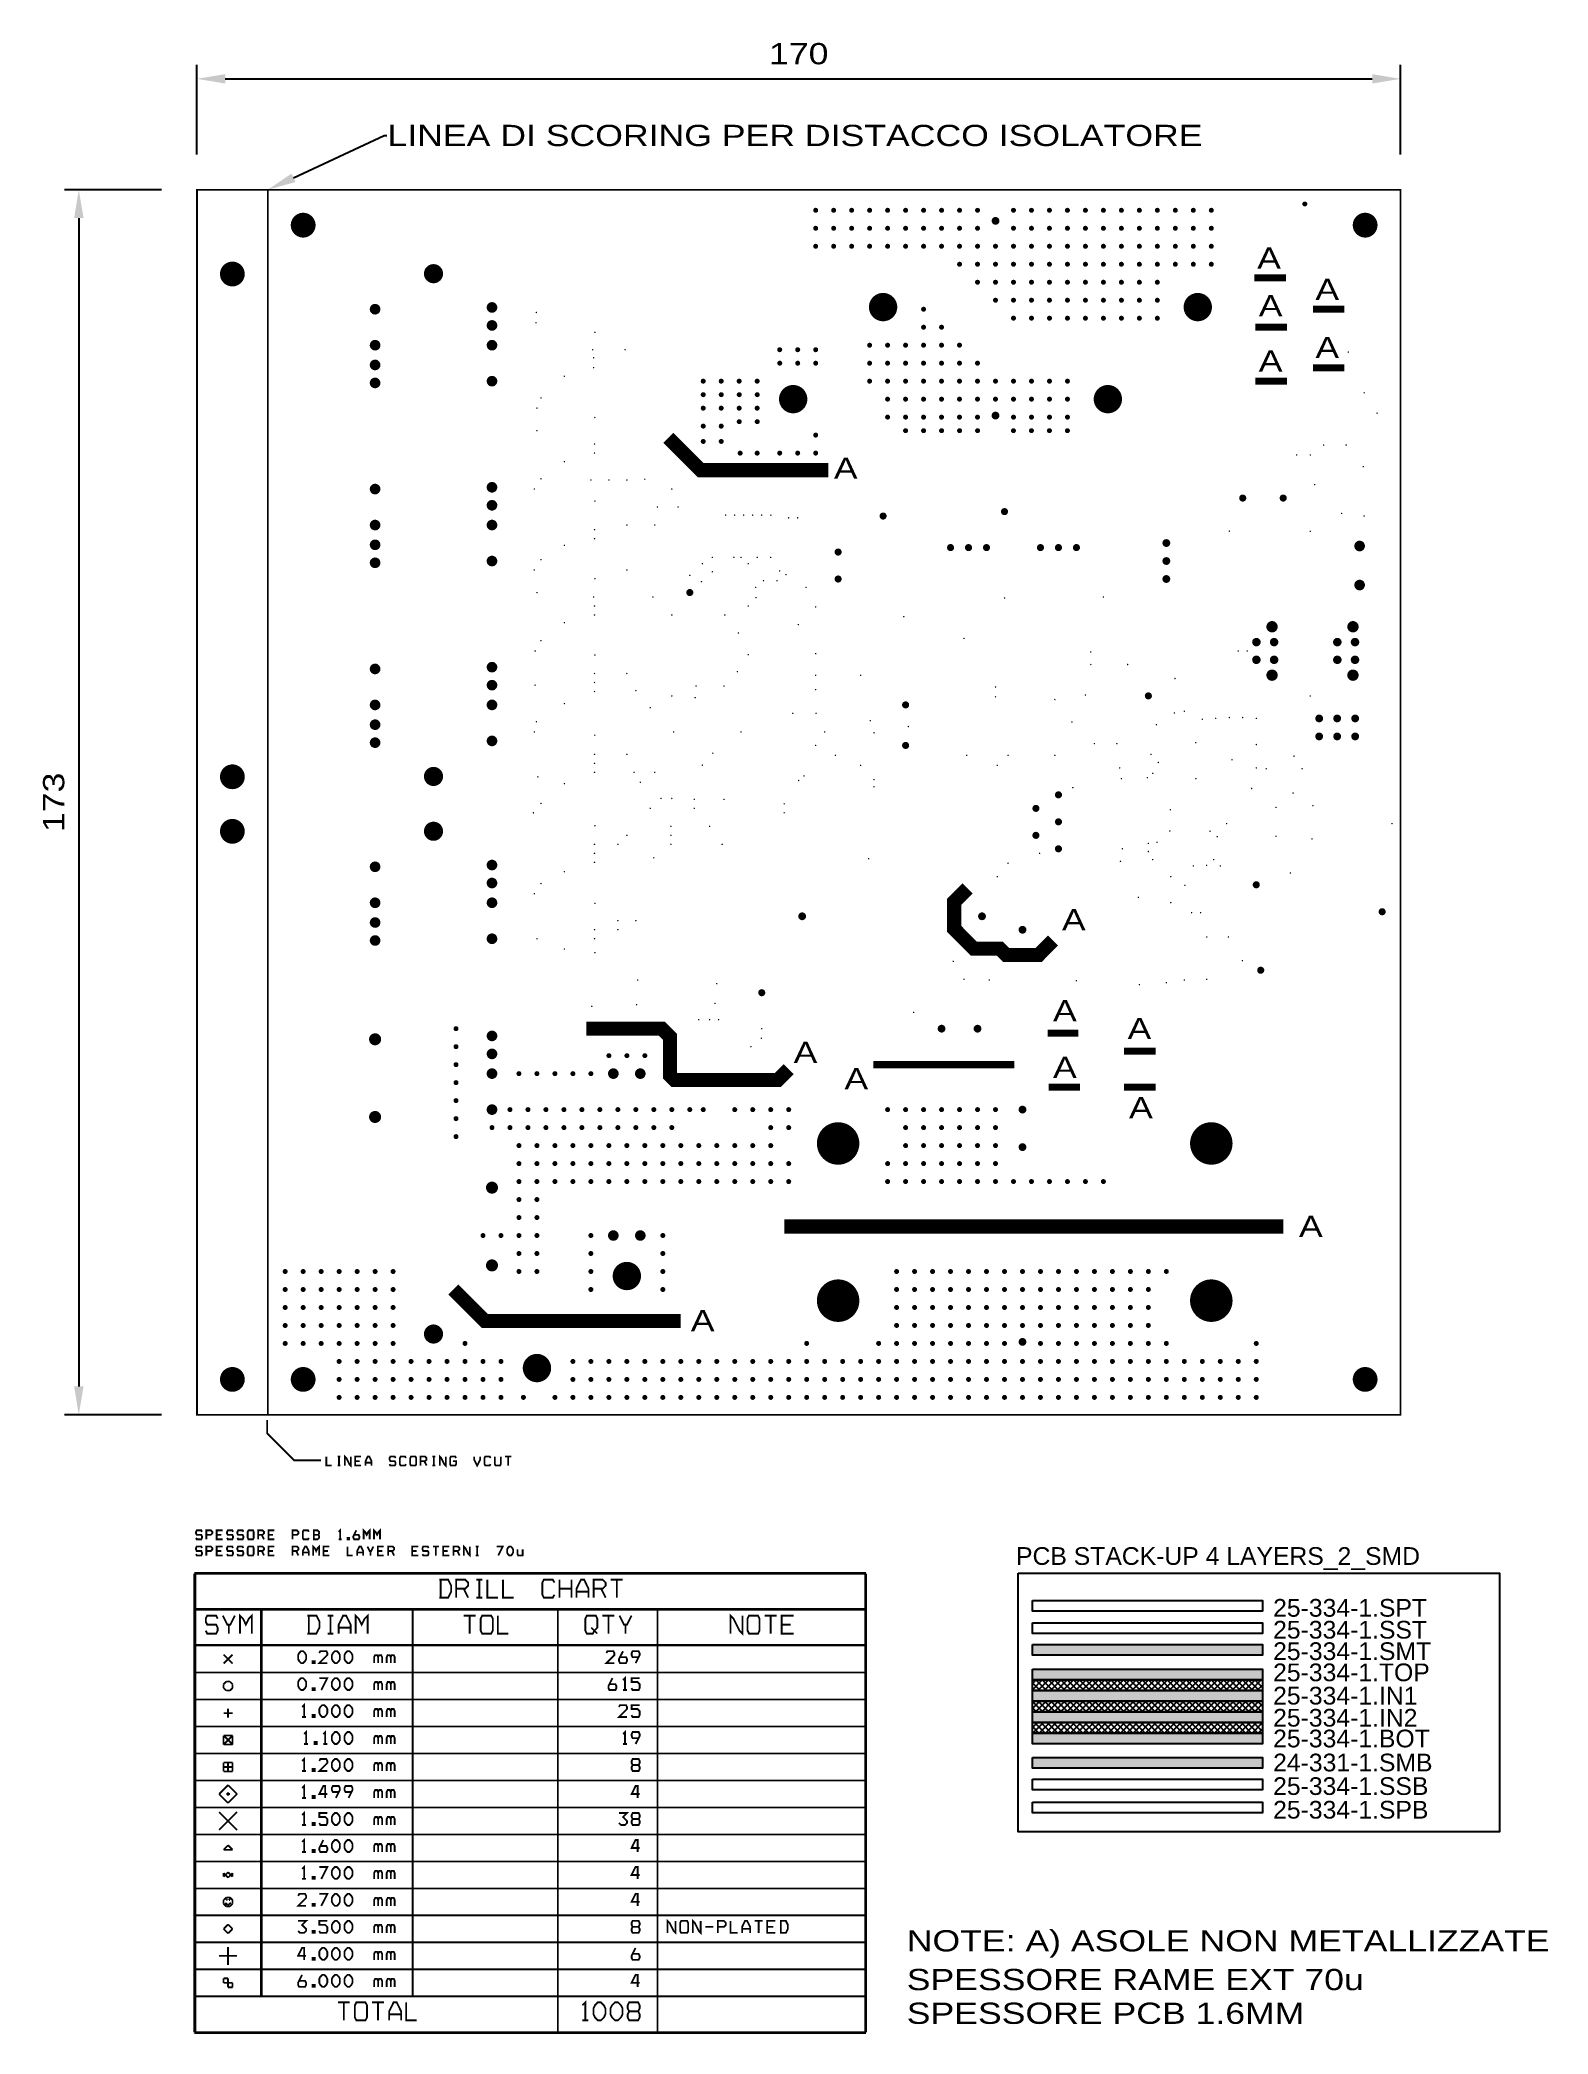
# Model space of a CAD drawing. Extents: x 488 to 701, y 648 to 929.
import ezdxf
from ezdxf import colors
from ezdxf.entities.mleader import LeaderData, LeaderLine
from ezdxf.math import Vec2, Vec3

# ---------------------------------------------------------------- set-up
doc = ezdxf.new("R2010")
doc.units = 0
doc.header["$LTSCALE"] = 10
doc.header["$MEASUREMENT"] = 0
doc.layers.get('0').update_dxf_attribs({"linetype": 'CONTINUOUS'})
doc.layers.get('Defpoints').update_dxf_attribs({"linetype": 'CONTINUOUS'})
for name, color, linetype in [('25-334-1_DRD', 7, 'CONTINUOUS'), ('25-334-1_DRL', 1, 'CONTINUOUS'), ('OGGETTO', 7, 'CONTINUOUS'), ('QUOTE', 6, 'CONTINUOUS'), ('THRUHOLE_NPT', 15, 'CONTINUOUS'), ('THRUHOLE_TAP', 7, 'CONTINUOUS')]:
    doc.layers.add(name, color=color, linetype=linetype)
doc.styles.add('STILE25', font='arial.ttf', dxfattribs={"width": 1.2, "height": 2.5})
doc.styles.add('STILE3', font='arial.ttf', dxfattribs={"width": 1.2, "height": 3})
doc.dimstyles.new('QUOTE', dxfattribs={"dimscale": 0, "dimtxt": 3, "dimasz": 4, "dimexe": 2, "dimexo": 5, "dimgap": 2, "dimtad": 1, "dimdec": 1, "dimzin": 13, "dimdsep": 46, "dimtxsty": 'STILE3', "dimcen": 0, "dimclrt": 7, "dimadec": 0, "dimazin": 0, "dimtfac": 0.666667, "dimtdec": 1, "dimtofl": 0, "dimtmove": 2, "dimatfit": 3, "dimfxl": 0, "dimtolj": 1, "dimtzin": 13, "dimarcsym": 0})

msp = doc.modelspace()

# ---------------------------------------------------------------- texts
at = {"layer": 'OGGETTO', "style": 'STILE25'}
for s, p in [('PCB STACK-UP 4 LAYERS_2_SMD', (626.23, 713.93)), ('25-334-1.SPT', (662.54, 706.61)), ('25-334-1.SST', (662.54, 703.52)), ('25-334-1.SMT', (662.54, 700.49)), ('25-334-1.TOP', (662.54, 697.5)), ('25-334-1.IN1', (662.54, 694.21)), ('25-334-1.IN2', (662.54, 691.09)), ('25-334-1.BOT', (662.54, 688.16)), ('24-331-1.SMB', (662.54, 684.77)), ('25-334-1.SSB', (662.54, 681.44)), ('25-334-1.SPB', (662.54, 678.1))]:
    msp.add_text(s, height=2.5, dxfattribs=at).set_placement(p)
at = {"layer": 'QUOTE', "style": 'STILE3', "width": 1.2}
for s, p in [('A', (660.29, 896.97)), ('A', (660.51, 890.24)), ('A', (668.51, 892.55)), ('A', (668.51, 884.34)), ('A', (660.51, 882.45)), ('A', (600.5, 867.3)), ('A', (632.71, 803.53)), ('A', (631.45, 790.69)), ('A', (641.98, 788.17)), ('A', (594.81, 784.8)), ('A', (601.99, 781.08)), ('A', (631.45, 782.69)), ('A', (642.19, 777.01)), ('A', (666.19, 760.24)), ('A', (580.29, 746.92)), ('NOTE: A) ASOLE NON METALLIZZATE', (610.79, 659.34)), ('SPESSORE RAME EXT 70u', (610.79, 653.87)), ('SPESSORE PCB 1.6MM', (610.79, 649.11))]:
    msp.add_text(s, height=3, dxfattribs=at).set_placement(p)

# ---------------------------------------------------------------- blocks, each defined once
blk = doc.blocks.new('*D21')
at = {"layer": 'Defpoints', "color": 0, "transparency": 16777216}
for p in [(680.54, 923.78), (510.54, 908.12), (680.54, 908.12)]:
    blk.add_point(p, dxfattribs=at)
at = {"layer": 'QUOTE', "color": 0, "lineweight": -2, "transparency": 16777216}
for p, q in [((510.54, 913.12), (510.54, 925.78)), ((514.54, 923.78), (676.54, 923.78)), ((680.54, 913.12), (680.54, 925.78))]:
    blk.add_line(p, q, dxfattribs=at)
at = {"layer": 'QUOTE', "color": 0, "transparency": 16777216}
for points in [[(514.54, 924.45), (514.54, 923.12), (510.54, 923.78)], [(676.54, 924.45), (676.54, 923.12), (680.54, 923.78)]]:
    blk.add_solid(points, dxfattribs=at)
at = {"layer": 'QUOTE', "color": 7, "transparency": 16777216, "insert": (595.54, 927.32), "char_height": 3, "attachment_point": 5, "style": 'STILE3'}
blk.add_mtext('\\A1;170', dxfattribs=at)
blk = doc.blocks.new('*D22')
at = {"layer": 'Defpoints', "color": 0, "transparency": 16777216}
for p in [(510.54, 908.12), (493.85, 735.12), (510.54, 735.12)]:
    blk.add_point(p, dxfattribs=at)
at = {"layer": 'QUOTE', "color": 0, "lineweight": -2, "transparency": 16777216}
for p, q in [((505.54, 908.12), (491.85, 908.12)), ((493.85, 904.12), (493.85, 739.12)), ((505.54, 735.12), (491.85, 735.12))]:
    blk.add_line(p, q, dxfattribs=at)
at = {"layer": 'QUOTE', "color": 0, "transparency": 16777216}
for points in [[(493.19, 904.12), (494.52, 904.12), (493.85, 908.12)], [(493.19, 739.12), (494.52, 739.12), (493.85, 735.12)]]:
    blk.add_solid(points, dxfattribs=at)
at = {"layer": 'QUOTE', "color": 7, "transparency": 16777216, "insert": (490.32, 821.62), "char_height": 3, "attachment_point": 5, "rotation": 90, "style": 'STILE3'}
blk.add_mtext('\\A1;173', dxfattribs=at)
blk = doc.blocks.new('ROUND_1')
at = {"const_width": 1.75006}
blk.add_lwpolyline([(-0.87503, 0, 1), (0.87503, 0, 1)], format="xyb", close=True, dxfattribs=at)
blk = doc.blocks.new('ROUND_21')
at = {"const_width": 0.84963}
blk.add_lwpolyline([(-0.424814, 0, 1), (0.424814, 0, 1)], format="xyb", close=True, dxfattribs=at)
blk = doc.blocks.new('ROUND_32')
at = {"const_width": 0.35052}
blk.add_lwpolyline([(-0.17526, 0, 1), (0.17526, 0, 1)], format="xyb", close=True, dxfattribs=at)
blk = doc.blocks.new('ROUND_33')
at = {"const_width": 0.7493}
blk.add_lwpolyline([(-0.37465, 0, 1), (0.37465, 0, 1)], format="xyb", close=True, dxfattribs=at)
blk = doc.blocks.new('ROUND_42')
at = {"const_width": 0.35052}
blk.add_lwpolyline([(-0.17526, 0, 1), (0.17526, 0, 1)], format="xyb", close=True, dxfattribs=at)
blk = doc.blocks.new('ROUND_74')
at = {"const_width": 1.35001}
blk.add_lwpolyline([(-0.675004, 0, 1), (0.675004, 0, 1)], format="xyb", close=True, dxfattribs=at)
blk = doc.blocks.new('ROUND_75')
at = {"const_width": 0.54991}
blk.add_lwpolyline([(-0.274954, 0, 1), (0.274954, 0, 1)], format="xyb", close=True, dxfattribs=at)
blk = doc.blocks.new('ROUND_76')
at = {"const_width": 2.99974}
blk.add_lwpolyline([(-1.49987, 0, 1), (1.49987, 0, 1)], format="xyb", close=True, dxfattribs=at)
blk = doc.blocks.new('ROUND_77')
at = {"const_width": 2.00025}
blk.add_lwpolyline([(-1.000124, 0, 1), (1.000124, 0, 1)], format="xyb", close=True, dxfattribs=at)
blk = doc.blocks.new('ROUND_78')
at = {"const_width": 0.75057}
blk.add_lwpolyline([(-0.375284, 0, 1), (0.375284, 0, 1)], format="xyb", close=True, dxfattribs=at)
blk = doc.blocks.new('ROUND_79')
at = {"const_width": 0.8001}
blk.add_lwpolyline([(-0.40005, 0, 1), (0.40005, 0, 1)], format="xyb", close=True, dxfattribs=at)
blk = doc.blocks.new('ROUND_80')
at = {"const_width": 0.59944}
blk.add_lwpolyline([(-0.29972, 0, 1), (0.29972, 0, 1)], format="xyb", close=True, dxfattribs=at)
blk = doc.blocks.new('ROUND_81')
at = {"const_width": 0.50038}
blk.add_lwpolyline([(-0.25019, 0, 1), (0.25019, 0, 1)], format="xyb", close=True, dxfattribs=at)
blk = doc.blocks.new('ROUND_82')
at = {"const_width": 0.10033}
blk.add_lwpolyline([(-0.050164, 0, 1), (0.050164, 0, 1)], format="xyb", close=True, dxfattribs=at)
blk = doc.blocks.new('ROUND_84')
at = {"const_width": 0.10033}
blk.add_lwpolyline([(-0.050164, 0, 1), (0.050164, 0, 1)], format="xyb", close=True, dxfattribs=at)
blk = doc.blocks.new('ROUND_85')
at = {"const_width": 0.10033}
blk.add_lwpolyline([(-0.050164, 0, 1), (0.050164, 0, 1)], format="xyb", close=True, dxfattribs=at)
blk = doc.blocks.new('ROUND_35')
at = {"const_width": 0.10033}
blk.add_lwpolyline([(-0.050164, 0, 1), (0.050164, 0, 1)], format="xyb", close=True, dxfattribs=at)
blk = doc.blocks.new('ROUND_71')
at = {"const_width": 0.50038}
blk.add_lwpolyline([(-0.25019, 0, 1), (0.25019, 0, 1)], format="xyb", close=True, dxfattribs=at)

# ---------------------------------------------------------------- dimensions: what is measured, and where the dimension line sits
at = {"layer": 'QUOTE'}
dim = msp.add_linear_dim(base=(680.54, 923.78), p1=(510.54, 908.12), p2=(680.54, 908.12), dimstyle='QUOTE', override={"dimscale": 1}, dxfattribs=at)
dim.commit()
dim.dimension.update_dxf_attribs({"geometry": '*D21', "text_midpoint": (595.54, 927.32)})
dim = msp.add_linear_dim(base=(493.85, 735.12), p1=(510.54, 908.12), p2=(510.54, 735.12), angle=90, dimstyle='QUOTE', override={"dimscale": 1}, dxfattribs=at)
dim.commit()
dim.dimension.update_dxf_attribs({"geometry": '*D22', "text_midpoint": (490.32, 821.62)})

# ---------------------------------------------------------------- hatches: boundary and pattern name
at = {"layer": 'OGGETTO'}
h = msp.add_hatch(color=3, dxfattribs=at)
h.paths.add_polyline_path([(628.54, 701.2), (661.04, 701.2), (661.04, 702.7), (628.54, 702.7)])
h.paths.add_polyline_path([(661.04, 685.24), (661.04, 686.74), (628.54, 686.74), (628.54, 685.24)])
h = msp.add_hatch(color=1, dxfattribs=at)
h.paths.add_polyline_path([(628.54, 699.18), (628.54, 697.68), (661.04, 697.68), (661.04, 699.18)])
h.paths.add_polyline_path([(661.04, 694.68), (661.04, 696.18), (628.54, 696.18), (628.54, 694.68)])
h.paths.add_polyline_path([(661.04, 691.68), (661.04, 693.18), (628.54, 693.18), (628.54, 691.68)])
h.paths.add_polyline_path([(661.04, 688.68), (661.04, 690.18), (628.54, 690.18), (628.54, 688.68)])
h = msp.add_hatch(dxfattribs=at)
h.set_pattern_fill('ANSI37', color=256, scale=5, style=0)
h.set_pattern_definition([(45, (568.0523, 438.6902), (-0.4419417, 0.4419417), []), (135, (568.0523, 438.6902), (-0.4419417, -0.4419417), [])])
h.paths.add_polyline_path([(661.04, 697.68), (628.54, 697.68), (628.54, 696.18), (661.04, 696.18)])
h.paths.add_polyline_path([(661.04, 694.68), (628.54, 694.68), (628.54, 693.18), (661.04, 693.18)])
h.paths.add_polyline_path([(661.04, 691.68), (628.54, 691.68), (628.54, 690.18), (661.04, 690.18)])

# ---------------------------------------------------------------- linework, layer by layer
at = {"layer": '25-334-1_DRD', "const_width": 0.254}
for points in [[(511.25, 718.59), (511.15, 718.8), (510.51, 718.8), (510.41, 718.59), (510.41, 718.38), (510.51, 718.17), (511.15, 718.17), (511.25, 717.96), (511.25, 717.75), (511.15, 717.53), (510.51, 717.53), (510.41, 717.75)], [(511.87, 718.17), (512.5, 718.17), (512.71, 718.38), (512.71, 718.59), (512.5, 718.8), (511.87, 718.8), (511.87, 717.53)], [(514.17, 717.53), (513.33, 717.53), (513.33, 718.8), (514.17, 718.8)], [(513.96, 718.17), (513.33, 718.17)], [(515.63, 718.59), (515.53, 718.8), (514.89, 718.8), (514.79, 718.59), (514.79, 718.38), (514.89, 718.17), (515.53, 718.17), (515.63, 717.96), (515.63, 717.75), (515.53, 717.53), (514.89, 717.53), (514.79, 717.75)], [(517.09, 718.59), (516.99, 718.8), (516.35, 718.8), (516.25, 718.59), (516.25, 718.38), (516.35, 718.17), (516.99, 718.17), (517.09, 717.96), (517.09, 717.75), (516.99, 717.53), (516.35, 717.53), (516.25, 717.75)], [(517.81, 717.53), (517.71, 717.75), (517.71, 718.59), (517.81, 718.8), (518.45, 718.8), (518.55, 718.59), (518.55, 717.75), (518.45, 717.53), (517.81, 717.53)], [(519.17, 718.17), (519.8, 718.17), (520.01, 718.38), (520.01, 718.59), (519.8, 718.8), (519.17, 718.8), (519.17, 717.53)], [(519.7, 718.17), (520.01, 717.53)], [(521.48, 717.53), (520.63, 717.53), (520.63, 718.8), (521.48, 718.8)], [(521.26, 718.17), (520.63, 718.17)], [(524.03, 718.17), (524.66, 718.17), (524.87, 718.38), (524.87, 718.59), (524.66, 718.8), (524.03, 718.8), (524.03, 717.53)], [(526.33, 717.75), (526.23, 717.53), (525.59, 717.53), (525.49, 717.75), (525.49, 718.59), (525.59, 718.8), (526.23, 718.8), (526.33, 718.59)], [(527.05, 718.17), (527.69, 718.17), (527.79, 718.38), (527.79, 718.59), (527.58, 718.8), (526.95, 718.8)], [(526.95, 717.53), (527.58, 717.53), (527.79, 717.75), (527.79, 717.96), (527.69, 718.17)], [(527.05, 717.53), (527.05, 718.8)], [(530.77, 717.53), (530.77, 718.8), (530.56, 718.59)], [(532.74, 718.17), (533.37, 718.17), (533.48, 717.96), (533.48, 717.75), (533.37, 717.53), (532.74, 717.53), (532.63, 717.75), (532.63, 717.96), (533.05, 718.8)], [(534.94, 717.53), (534.94, 718.8), (534.73, 718.59), (534.51, 718.17), (534.3, 718.59), (534.09, 718.8), (534.09, 717.53)], [(536.4, 717.53), (536.4, 718.8), (536.19, 718.59), (535.97, 718.17), (535.76, 718.59), (535.55, 718.8), (535.55, 717.53)], [(511.25, 716.31), (511.15, 716.52), (510.51, 716.52), (510.41, 716.31), (510.41, 716.1), (510.51, 715.88), (511.15, 715.88), (511.25, 715.67), (511.25, 715.46), (511.15, 715.25), (510.51, 715.25), (510.41, 715.46)], [(511.87, 715.88), (512.5, 715.88), (512.71, 716.1), (512.71, 716.31), (512.5, 716.52), (511.87, 716.52), (511.87, 715.25)], [(514.17, 715.25), (513.33, 715.25), (513.33, 716.52), (514.17, 716.52)], [(513.96, 715.88), (513.33, 715.88)], [(515.63, 716.31), (515.53, 716.52), (514.89, 716.52), (514.79, 716.31), (514.79, 716.1), (514.89, 715.88), (515.53, 715.88), (515.63, 715.67), (515.63, 715.46), (515.53, 715.25), (514.89, 715.25), (514.79, 715.46)], [(517.09, 716.31), (516.99, 716.52), (516.35, 716.52), (516.25, 716.31), (516.25, 716.1), (516.35, 715.88), (516.99, 715.88), (517.09, 715.67), (517.09, 715.46), (516.99, 715.25), (516.35, 715.25), (516.25, 715.46)], [(517.81, 715.25), (517.71, 715.46), (517.71, 716.31), (517.81, 716.52), (518.45, 716.52), (518.55, 716.31), (518.55, 715.46), (518.45, 715.25), (517.81, 715.25)], [(519.17, 715.88), (519.8, 715.88), (520.01, 716.1), (520.01, 716.31), (519.8, 716.52), (519.17, 716.52), (519.17, 715.25)], [(519.7, 715.88), (520.01, 715.25)], [(521.48, 715.25), (520.63, 715.25), (520.63, 716.52), (521.48, 716.52)], [(521.26, 715.88), (520.63, 715.88)], [(524.03, 715.88), (524.66, 715.88), (524.87, 716.1), (524.87, 716.31), (524.66, 716.52), (524.03, 716.52), (524.03, 715.25)], [(524.56, 715.88), (524.87, 715.25)], [(526.33, 715.25), (526.33, 715.88), (526.01, 716.52), (525.8, 716.52), (525.49, 715.88), (525.49, 715.25)], [(526.33, 715.67), (525.49, 715.67)], [(527.79, 715.25), (527.79, 716.52), (527.58, 716.31), (527.37, 715.88), (527.16, 716.31), (526.95, 716.52), (526.95, 715.25)], [(529.25, 715.25), (528.41, 715.25), (528.41, 716.52), (529.25, 716.52)], [(529.04, 715.88), (528.41, 715.88)], [(530.98, 717.53), (530.56, 717.53)], [(531.81, 717.53), (532.02, 717.53), (532.02, 717.75), (531.81, 717.75), (531.81, 717.53)], [(532.54, 715.25), (531.81, 715.25), (531.81, 716.52)], [(534.01, 715.25), (534.01, 715.88), (533.69, 716.52), (533.48, 716.52), (533.16, 715.88), (533.16, 715.25)], [(534.01, 715.67), (533.16, 715.67)], [(535.47, 716.52), (535.15, 715.88), (534.94, 715.88), (534.62, 716.52)], [(535.04, 715.25), (535.04, 715.88)], [(536.93, 715.25), (536.08, 715.25), (536.08, 716.52), (536.93, 716.52)], [(536.72, 715.88), (536.08, 715.88)], [(537.54, 715.88), (538.18, 715.88), (538.39, 716.1), (538.39, 716.31), (538.18, 716.52), (537.54, 716.52), (537.54, 715.25)], [(538.07, 715.88), (538.39, 715.25)], [(541.79, 715.25), (540.94, 715.25), (540.94, 716.52), (541.79, 716.52)], [(541.57, 715.88), (540.94, 715.88)], [(543.25, 716.31), (543.14, 716.52), (542.5, 716.52), (542.4, 716.31), (542.4, 716.1), (542.5, 715.88), (543.14, 715.88), (543.25, 715.67), (543.25, 715.46), (543.14, 715.25), (542.5, 715.25), (542.4, 715.46)], [(544.71, 716.52), (543.86, 716.52)], [(544.28, 715.25), (544.28, 716.52)], [(546.17, 715.25), (545.32, 715.25), (545.32, 716.52), (546.17, 716.52)], [(545.95, 715.88), (545.32, 715.88)], [(546.78, 715.88), (547.41, 715.88), (547.63, 716.1), (547.63, 716.31), (547.41, 716.52), (546.78, 716.52), (546.78, 715.25)], [(547.31, 715.88), (547.63, 715.25)], [(549.09, 716.52), (549.09, 715.25), (548.87, 715.46), (548.45, 716.31), (548.24, 716.52), (548.24, 715.25)], [(550.33, 716.52), (549.91, 716.52)], [(550.33, 715.25), (549.91, 715.25)], [(550.12, 715.25), (550.12, 716.52)], [(553.1, 715.25), (553.73, 716.52), (552.89, 716.52)], [(554.67, 715.25), (554.45, 715.46), (554.35, 715.67), (554.35, 716.1), (554.45, 716.31), (554.67, 716.52), (554.88, 716.52), (555.09, 716.31), (555.19, 716.1), (555.19, 715.67), (555.09, 715.46), (554.88, 715.25), (554.67, 715.25)], [(556.65, 715.25), (555.91, 715.25), (555.81, 715.46), (555.81, 716.1)], [(556.55, 716.1), (556.55, 715.25)], [(605.04, 712.81), (510.17, 712.81)], [(510.17, 647.92), (510.17, 712.69)], [(604.91, 712.69), (510.3, 712.69)], [(510.3, 647.92), (510.3, 712.69)], [(604.91, 647.92), (604.91, 712.69)], [(605.04, 647.92), (605.04, 712.69)], [(544.75, 709.3), (546.02, 709.3), (546.44, 710.15), (546.44, 710.99), (546.02, 711.84), (544.75, 711.84)], [(544.96, 709.3), (544.96, 711.84)], [(547.16, 710.57), (548.43, 710.57), (548.85, 710.99), (548.85, 711.42), (548.43, 711.84), (547.16, 711.84), (547.16, 709.3)], [(548.22, 710.57), (548.85, 709.3)], [(550.84, 711.84), (550, 711.84)], [(550.42, 709.3), (550.42, 711.84)], [(553.04, 709.3), (551.56, 709.3), (551.56, 711.84)], [(555.25, 709.3), (553.76, 709.3), (553.76, 711.84)], [(561.03, 709.72), (560.81, 709.3), (559.54, 709.3), (559.33, 709.72), (559.33, 711.42), (559.54, 711.84), (560.81, 711.84), (561.03, 711.42)], [(561.74, 709.3), (561.74, 711.84)], [(563.44, 710.57), (561.74, 710.57)], [(563.44, 709.3), (563.44, 711.84)], [(565.85, 709.3), (565.85, 710.57), (565.22, 711.84), (564.79, 711.84), (564.16, 710.57), (564.16, 709.3)], [(565.85, 710.15), (564.16, 710.15)], [(566.57, 710.57), (567.84, 710.57), (568.26, 710.99), (568.26, 711.42), (567.84, 711.84), (566.57, 711.84), (566.57, 709.3)], [(567.63, 710.57), (568.26, 709.3)], [(570.68, 711.84), (568.98, 711.84)], [(569.83, 709.3), (569.83, 711.84)], [(604.91, 707.73), (510.3, 707.73)], [(604.91, 707.61), (510.3, 707.61)], [(513.47, 706.34), (513.26, 706.76), (511.99, 706.76), (511.78, 706.34), (511.78, 705.91), (511.99, 705.49), (513.26, 705.49), (513.47, 705.07), (513.47, 704.64), (513.26, 704.22), (511.99, 704.22), (511.78, 704.64)], [(515.89, 706.76), (515.25, 705.49), (514.83, 705.49), (514.19, 706.76)], [(518.3, 704.22), (518.3, 706.76), (517.88, 706.34), (517.45, 705.49), (517.03, 706.34), (516.61, 706.76), (516.61, 704.22)], [(519.57, 653), (519.57, 707.61)], [(519.7, 653), (519.7, 707.61)], [(526.14, 704.22), (527.41, 704.22), (527.84, 705.07), (527.84, 705.91), (527.41, 706.76), (526.14, 706.76)], [(526.35, 704.22), (526.35, 706.76)], [(529.82, 706.76), (528.98, 706.76)], [(529.4, 704.22), (529.4, 706.76)], [(532.24, 704.22), (532.24, 705.49), (531.6, 706.76), (531.18, 706.76), (530.55, 705.49), (530.55, 704.22)], [(534.65, 704.22), (534.65, 706.76), (534.23, 706.34), (533.8, 705.49), (533.38, 706.34), (532.96, 706.76), (532.96, 704.22)], [(541.01, 653), (541.01, 707.61)], [(549.9, 706.76), (548.21, 706.76)], [(549.05, 704.22), (549.05, 706.76)], [(550.84, 709.3), (550, 709.3)], [(550.83, 704.22), (550.62, 704.64), (550.62, 706.34), (550.83, 706.76), (552.1, 706.76), (552.32, 706.34), (552.32, 704.64), (552.1, 704.22), (550.83, 704.22)], [(554.52, 704.22), (553.03, 704.22), (553.03, 706.76)], [(561.5, 647.92), (561.5, 707.61)], [(565.4, 704.64), (565.61, 704.22), (566.45, 704.22), (566.67, 704.64), (567.09, 705.07), (567.09, 706.34), (566.88, 706.76), (565.61, 706.76), (565.4, 706.34), (565.4, 704.64)], [(569.5, 706.76), (567.81, 706.76)], [(568.66, 704.22), (568.66, 706.76)], [(571.91, 706.76), (571.28, 705.49), (570.86, 705.49), (570.22, 706.76)], [(575.6, 647.92), (575.6, 707.61)], [(587.59, 706.76), (587.59, 704.22), (587.16, 704.64), (586.32, 706.34), (585.89, 706.76), (585.89, 704.22)], [(588.52, 704.22), (588.31, 704.64), (588.31, 706.34), (588.52, 706.76), (589.79, 706.76), (590, 706.34), (590, 704.64), (589.79, 704.22), (588.52, 704.22)], [(592.41, 706.76), (590.72, 706.76)], [(591.57, 704.22), (591.57, 706.76)], [(594.83, 704.22), (593.13, 704.22), (593.13, 706.76), (594.83, 706.76)], [(515.04, 704.22), (515.04, 705.49)], [(529.82, 704.22), (528.98, 704.22)], [(532.24, 705.07), (530.55, 705.07)], [(566.24, 705.07), (567.09, 704.22)], [(571.07, 704.22), (571.07, 705.49)], [(594.4, 705.49), (593.13, 705.49)], [(604.91, 702.65), (510.3, 702.65)], [(604.91, 702.53), (510.3, 702.53)], [(515.57, 701.26), (514.3, 699.99)], [(515.57, 699.99), (514.3, 701.26)], [(525.25, 700.06), (524.97, 700.34), (524.83, 700.62), (524.83, 701.19), (524.97, 701.47), (525.25, 701.75), (525.53, 701.75), (525.81, 701.47), (525.96, 701.19), (525.96, 700.62), (525.81, 700.34), (525.53, 700.06), (525.25, 700.06)], [(528.95, 700.06), (527.82, 700.06), (528.95, 701.19), (528.95, 701.47), (528.81, 701.75), (527.96, 701.75), (527.82, 701.47)], [(530.02, 700.06), (529.74, 700.34), (529.6, 700.62), (529.6, 701.19), (529.74, 701.47), (530.02, 701.75), (530.3, 701.75), (530.58, 701.47), (530.73, 701.19), (530.73, 700.62), (530.58, 700.34), (530.3, 700.06), (530.02, 700.06)], [(531.8, 700.06), (531.52, 700.34), (531.37, 700.62), (531.37, 701.19), (531.52, 701.47), (531.8, 701.75), (532.08, 701.75), (532.36, 701.47), (532.5, 701.19), (532.5, 700.62), (532.36, 700.34), (532.08, 700.06), (531.8, 700.06)], [(536.69, 700.06), (536.69, 700.9), (536.55, 701.19), (536.27, 701.19), (536.13, 700.9), (535.99, 701.19), (535.71, 701.19), (535.56, 700.9), (535.56, 700.06)], [(538.47, 700.06), (538.47, 700.9), (538.33, 701.19), (538.05, 701.19), (537.91, 700.9), (537.77, 701.19), (537.48, 701.19), (537.34, 700.9), (537.34, 700.06)], [(569.5, 700.06), (568.37, 700.06), (569.5, 701.19), (569.5, 701.47), (569.36, 701.75), (568.51, 701.75), (568.37, 701.47)], [(570.29, 700.9), (571.14, 700.9), (571.28, 700.62), (571.28, 700.34), (571.14, 700.06), (570.29, 700.06), (570.15, 700.34), (570.15, 700.62), (570.72, 701.75)], [(572.92, 700.9), (572.07, 700.9), (571.93, 701.19), (571.93, 701.47), (572.07, 701.75), (572.92, 701.75), (573.06, 701.47), (573.06, 701.19), (572.49, 700.06)], [(604.91, 698.72), (510.3, 698.72)], [(526.89, 700.06), (527.17, 700.06), (527.17, 700.34), (526.89, 700.34), (526.89, 700.06)], [(536.13, 700.06), (536.13, 700.9)], [(537.91, 700.06), (537.91, 700.9)], [(514.68, 697.45), (514.3, 697.07)], [(514.3, 697.07), (514.3, 696.56)], [(514.3, 696.56), (514.68, 696.18)], [(515.19, 697.45), (514.68, 697.45)], [(514.68, 696.18), (515.19, 696.18)], [(515.57, 697.07), (515.19, 697.45)], [(515.19, 696.18), (515.57, 696.56)], [(515.57, 696.56), (515.57, 697.07)], [(525.25, 696.25), (524.97, 696.53), (524.83, 696.81), (524.83, 697.38), (524.97, 697.66), (525.25, 697.94), (525.53, 697.94), (525.81, 697.66), (525.96, 697.38), (525.96, 696.81), (525.81, 696.53), (525.53, 696.25), (525.25, 696.25)], [(526.89, 696.25), (527.17, 696.25), (527.17, 696.53), (526.89, 696.53), (526.89, 696.25)], [(528.1, 696.25), (528.95, 697.94), (527.82, 697.94)], [(530.02, 696.25), (529.74, 696.53), (529.6, 696.81), (529.6, 697.38), (529.74, 697.66), (530.02, 697.94), (530.3, 697.94), (530.58, 697.66), (530.73, 697.38), (530.73, 696.81), (530.58, 696.53), (530.3, 696.25), (530.02, 696.25)], [(531.8, 696.25), (531.52, 696.53), (531.37, 696.81), (531.37, 697.38), (531.52, 697.66), (531.8, 697.94), (532.08, 697.94), (532.36, 697.66), (532.5, 697.38), (532.5, 696.81), (532.36, 696.53), (532.08, 696.25), (531.8, 696.25)], [(536.69, 696.25), (536.69, 697.09), (536.55, 697.38), (536.27, 697.38), (536.13, 697.09), (535.99, 697.38), (535.71, 697.38), (535.56, 697.09), (535.56, 696.25)], [(536.13, 696.25), (536.13, 697.09)], [(538.47, 696.25), (538.47, 697.09), (538.33, 697.38), (538.05, 697.38), (537.91, 697.09), (537.77, 697.38), (537.48, 697.38), (537.34, 697.09), (537.34, 696.25)], [(537.91, 696.25), (537.91, 697.09)], [(568.8, 697.09), (569.64, 697.09), (569.78, 696.81), (569.78, 696.53), (569.64, 696.25), (568.8, 696.25), (568.66, 696.53), (568.66, 696.81), (569.22, 697.94)], [(571, 696.25), (571, 697.94), (570.72, 697.66)], [(571.28, 696.25), (570.72, 696.25)], [(571.93, 696.53), (572.07, 696.25), (572.92, 696.25), (573.06, 696.53), (573.06, 697.09), (572.78, 697.38), (571.93, 697.38), (571.93, 697.94), (573.06, 697.94)], [(604.91, 694.91), (510.3, 694.91)], [(515.57, 693), (514.3, 693)], [(514.93, 693.64), (514.93, 692.37)], [(525.67, 692.44), (525.67, 694.13), (525.39, 693.85)], [(526.89, 692.44), (527.17, 692.44), (527.17, 692.72), (526.89, 692.72), (526.89, 692.44)], [(528.24, 692.44), (527.96, 692.72), (527.82, 693), (527.82, 693.57), (527.96, 693.85), (528.24, 694.13), (528.52, 694.13), (528.81, 693.85), (528.95, 693.57), (528.95, 693), (528.81, 692.72), (528.52, 692.44), (528.24, 692.44)], [(530.02, 692.44), (529.74, 692.72), (529.6, 693), (529.6, 693.57), (529.74, 693.85), (530.02, 694.13), (530.3, 694.13), (530.58, 693.85), (530.73, 693.57), (530.73, 693), (530.58, 692.72), (530.3, 692.44), (530.02, 692.44)], [(531.8, 692.44), (531.52, 692.72), (531.37, 693), (531.37, 693.57), (531.52, 693.85), (531.8, 694.13), (532.08, 694.13), (532.36, 693.85), (532.5, 693.57), (532.5, 693), (532.36, 692.72), (532.08, 692.44), (531.8, 692.44)], [(536.69, 692.44), (536.69, 693.28), (536.55, 693.57), (536.27, 693.57), (536.13, 693.28), (535.99, 693.57), (535.71, 693.57), (535.56, 693.28), (535.56, 692.44)], [(536.13, 692.44), (536.13, 693.28)], [(538.47, 692.44), (538.47, 693.28), (538.33, 693.57), (538.05, 693.57), (537.91, 693.28), (537.77, 693.57), (537.48, 693.57), (537.34, 693.28), (537.34, 692.44)], [(537.91, 692.44), (537.91, 693.28)], [(571.28, 692.44), (570.15, 692.44), (571.28, 693.57), (571.28, 693.85), (571.14, 694.13), (570.29, 694.13), (570.15, 693.85)], [(571.93, 692.72), (572.07, 692.44), (572.92, 692.44), (573.06, 692.72), (573.06, 693.28), (572.78, 693.57), (571.93, 693.57), (571.93, 694.13), (573.06, 694.13)], [(604.91, 691.1), (510.3, 691.1)], [(525.96, 692.44), (525.39, 692.44)], [(525.96, 688.63), (525.96, 690.32), (525.67, 690.04)], [(528.66, 688.63), (528.66, 690.32), (528.38, 690.04)], [(530.02, 688.63), (529.74, 688.91), (529.6, 689.19), (529.6, 689.76), (529.74, 690.04), (530.02, 690.32), (530.3, 690.32), (530.58, 690.04), (530.73, 689.76), (530.73, 689.19), (530.58, 688.91), (530.3, 688.63), (530.02, 688.63)], [(531.8, 688.63), (531.52, 688.91), (531.37, 689.19), (531.37, 689.76), (531.52, 690.04), (531.8, 690.32), (532.08, 690.32), (532.36, 690.04), (532.5, 689.76), (532.5, 689.19), (532.36, 688.91), (532.08, 688.63), (531.8, 688.63)], [(571, 688.63), (571, 690.32), (570.72, 690.04)], [(572.92, 689.47), (572.07, 689.47), (571.93, 689.76), (571.93, 690.04), (572.07, 690.32), (572.92, 690.32), (573.06, 690.04), (573.06, 689.76), (572.49, 688.63)], [(604.91, 687.29), (510.3, 687.29)], [(514.3, 689.83), (514.3, 688.56)], [(515.57, 689.83), (514.3, 689.83)], [(515.57, 689.83), (514.3, 688.56)], [(515.57, 688.56), (514.3, 689.83)], [(514.3, 688.56), (515.57, 688.56)], [(515.57, 688.56), (515.57, 689.83)], [(526.24, 688.63), (525.67, 688.63)], [(527.17, 688.63), (527.45, 688.63), (527.45, 688.91), (527.17, 688.91), (527.17, 688.63)], [(528.95, 688.63), (528.38, 688.63)], [(536.69, 688.63), (536.69, 689.47), (536.55, 689.76), (536.27, 689.76), (536.13, 689.47), (535.99, 689.76), (535.71, 689.76), (535.56, 689.47), (535.56, 688.63)], [(536.13, 688.63), (536.13, 689.47)], [(538.47, 688.63), (538.47, 689.47), (538.33, 689.76), (538.05, 689.76), (537.91, 689.47), (537.77, 689.76), (537.48, 689.76), (537.34, 689.47), (537.34, 688.63)], [(537.91, 688.63), (537.91, 689.47)], [(571.28, 688.63), (570.72, 688.63)], [(514.3, 686.02), (514.3, 684.75)], [(515.57, 686.02), (514.3, 686.02)], [(515.57, 685.38), (514.3, 685.38)], [(514.3, 684.75), (515.57, 684.75)], [(514.93, 686.02), (514.93, 684.75)], [(515.57, 684.75), (515.57, 686.02)], [(525.67, 684.82), (525.67, 686.51), (525.39, 686.23)], [(525.96, 684.82), (525.39, 684.82)], [(526.89, 684.82), (527.17, 684.82), (527.17, 685.1), (526.89, 685.1), (526.89, 684.82)], [(528.95, 684.82), (527.82, 684.82), (528.95, 685.95), (528.95, 686.23), (528.81, 686.51), (527.96, 686.51), (527.82, 686.23)], [(530.02, 684.82), (529.74, 685.1), (529.6, 685.38), (529.6, 685.95), (529.74, 686.23), (530.02, 686.51), (530.3, 686.51), (530.58, 686.23), (530.73, 685.95), (530.73, 685.38), (530.58, 685.1), (530.3, 684.82), (530.02, 684.82)], [(531.8, 684.82), (531.52, 685.1), (531.37, 685.38), (531.37, 685.95), (531.52, 686.23), (531.8, 686.51), (532.08, 686.51), (532.36, 686.23), (532.5, 685.95), (532.5, 685.38), (532.36, 685.1), (532.08, 684.82), (531.8, 684.82)], [(536.69, 684.82), (536.69, 685.66), (536.55, 685.95), (536.27, 685.95), (536.13, 685.66), (535.99, 685.95), (535.71, 685.95), (535.56, 685.66), (535.56, 684.82)], [(536.13, 684.82), (536.13, 685.66)], [(538.47, 684.82), (538.47, 685.66), (538.33, 685.95), (538.05, 685.95), (537.91, 685.66), (537.77, 685.95), (537.48, 685.95), (537.34, 685.66), (537.34, 684.82)], [(537.91, 684.82), (537.91, 685.66)], [(572.92, 685.66), (573.06, 685.95), (573.06, 686.23), (572.92, 686.51), (572.07, 686.51), (571.93, 686.23), (571.93, 685.95), (572.07, 685.66), (572.92, 685.66), (573.06, 685.38), (573.06, 685.1), (572.92, 684.82), (572.07, 684.82), (571.93, 685.1), (571.93, 685.38), (572.07, 685.66)], [(604.91, 683.48), (510.3, 683.48)], [(514.93, 682.84), (513.66, 681.57)], [(513.66, 681.57), (514.93, 680.3)], [(515.19, 681.57), (514.68, 681.57)], [(516.2, 681.57), (514.93, 682.84)], [(514.93, 681.83), (514.93, 681.32)], [(514.93, 680.3), (516.2, 681.57)], [(525.67, 681.01), (525.67, 682.7), (525.39, 682.42)], [(528.95, 681.57), (527.82, 681.57), (528.38, 682.7), (528.66, 682.7), (528.66, 681.01)], [(530.58, 681.85), (529.74, 681.85), (529.6, 682.14), (529.6, 682.42), (529.74, 682.7), (530.58, 682.7), (530.73, 682.42), (530.73, 682.14), (530.16, 681.01)], [(532.36, 681.85), (531.52, 681.85), (531.37, 682.14), (531.37, 682.42), (531.52, 682.7), (532.36, 682.7), (532.5, 682.42), (532.5, 682.14), (531.94, 681.01)], [(536.69, 681.01), (536.69, 681.85), (536.55, 682.14), (536.27, 682.14), (536.13, 681.85), (535.99, 682.14), (535.71, 682.14), (535.56, 681.85), (535.56, 681.01)], [(536.13, 681.01), (536.13, 681.85)], [(538.47, 681.01), (538.47, 681.85), (538.33, 682.14), (538.05, 682.14), (537.91, 681.85), (537.77, 682.14), (537.48, 682.14), (537.34, 681.85), (537.34, 681.01)], [(537.91, 681.01), (537.91, 681.85)], [(573.06, 681.57), (571.93, 681.57), (572.49, 682.7), (572.78, 682.7), (572.78, 681.01)], [(604.91, 679.67), (510.3, 679.67)], [(516.2, 679.03), (513.66, 676.49)], [(516.2, 676.49), (513.66, 679.03)], [(525.96, 681.01), (525.39, 681.01)], [(525.67, 677.2), (525.67, 678.89), (525.39, 678.61)], [(526.89, 681.01), (527.17, 681.01), (527.17, 681.29), (526.89, 681.29), (526.89, 681.01)], [(527.82, 677.48), (527.96, 677.2), (528.81, 677.2), (528.95, 677.48), (528.95, 678.04), (528.66, 678.33), (527.82, 678.33), (527.82, 678.89), (528.95, 678.89)], [(530.02, 677.2), (529.74, 677.48), (529.6, 677.76), (529.6, 678.33), (529.74, 678.61), (530.02, 678.89), (530.3, 678.89), (530.58, 678.61), (530.73, 678.33), (530.73, 677.76), (530.58, 677.48), (530.3, 677.2), (530.02, 677.2)], [(531.8, 677.2), (531.52, 677.48), (531.37, 677.76), (531.37, 678.33), (531.52, 678.61), (531.8, 678.89), (532.08, 678.89), (532.36, 678.61), (532.5, 678.33), (532.5, 677.76), (532.36, 677.48), (532.08, 677.2), (531.8, 677.2)], [(570.15, 677.48), (570.43, 677.2), (571, 677.2), (571.28, 677.48), (571.28, 677.76), (570.72, 678.33), (571.28, 678.89), (570.15, 678.89)], [(572.92, 678.04), (573.06, 678.33), (573.06, 678.61), (572.92, 678.89), (572.07, 678.89), (571.93, 678.61), (571.93, 678.33), (572.07, 678.04), (572.92, 678.04), (573.06, 677.76), (573.06, 677.48), (572.92, 677.2), (572.07, 677.2), (571.93, 677.48), (571.93, 677.76), (572.07, 678.04)], [(604.91, 675.86), (510.3, 675.86)], [(525.96, 677.2), (525.39, 677.2)], [(526.89, 677.2), (527.17, 677.2), (527.17, 677.48), (526.89, 677.48), (526.89, 677.2)], [(536.69, 677.2), (536.69, 678.04), (536.55, 678.33), (536.27, 678.33), (536.13, 678.04), (535.99, 678.33), (535.71, 678.33), (535.56, 678.04), (535.56, 677.2)], [(536.13, 677.2), (536.13, 678.04)], [(538.47, 677.2), (538.47, 678.04), (538.33, 678.33), (538.05, 678.33), (537.91, 678.04), (537.77, 678.33), (537.48, 678.33), (537.34, 678.04), (537.34, 677.2)], [(537.91, 677.2), (537.91, 678.04)], [(514.93, 674.33), (514.3, 673.7)], [(514.3, 673.7), (515.57, 673.7)], [(515.57, 673.7), (514.93, 674.33)], [(525.67, 673.39), (525.67, 675.08), (525.39, 674.8)], [(525.96, 673.39), (525.39, 673.39)], [(526.89, 673.39), (527.17, 673.39), (527.17, 673.67), (526.89, 673.67), (526.89, 673.39)], [(527.96, 674.23), (528.81, 674.23), (528.95, 673.95), (528.95, 673.67), (528.81, 673.39), (527.96, 673.39), (527.82, 673.67), (527.82, 673.95), (528.38, 675.08)], [(530.02, 673.39), (529.74, 673.67), (529.6, 673.95), (529.6, 674.52), (529.74, 674.8), (530.02, 675.08), (530.3, 675.08), (530.58, 674.8), (530.73, 674.52), (530.73, 673.95), (530.58, 673.67), (530.3, 673.39), (530.02, 673.39)], [(531.8, 673.39), (531.52, 673.67), (531.37, 673.95), (531.37, 674.52), (531.52, 674.8), (531.8, 675.08), (532.08, 675.08), (532.36, 674.8), (532.5, 674.52), (532.5, 673.95), (532.36, 673.67), (532.08, 673.39), (531.8, 673.39)], [(536.69, 673.39), (536.69, 674.23), (536.55, 674.52), (536.27, 674.52), (536.13, 674.23), (535.99, 674.52), (535.71, 674.52), (535.56, 674.23), (535.56, 673.39)], [(536.13, 673.39), (536.13, 674.23)], [(538.47, 673.39), (538.47, 674.23), (538.33, 674.52), (538.05, 674.52), (537.91, 674.23), (537.77, 674.52), (537.48, 674.52), (537.34, 674.23), (537.34, 673.39)], [(537.91, 673.39), (537.91, 674.23)], [(573.06, 673.95), (571.93, 673.95), (572.49, 675.08), (572.78, 675.08), (572.78, 673.39)], [(604.91, 672.05), (510.3, 672.05)], [(514.3, 669.89), (514.93, 670.52)], [(514.3, 670.4), (514.3, 669.89)], [(514.93, 669.76), (514.3, 670.4)], [(514.93, 670.52), (515.57, 669.89)], [(515.57, 670.4), (514.93, 669.76)], [(515.57, 669.89), (515.57, 670.4)], [(525.67, 669.58), (525.67, 671.27), (525.39, 670.99)], [(528.1, 669.58), (528.95, 671.27), (527.82, 671.27)], [(530.02, 669.58), (529.74, 669.86), (529.6, 670.14), (529.6, 670.71), (529.74, 670.99), (530.02, 671.27), (530.3, 671.27), (530.58, 670.99), (530.73, 670.71), (530.73, 670.14), (530.58, 669.86), (530.3, 669.58), (530.02, 669.58)], [(531.8, 669.58), (531.52, 669.86), (531.37, 670.14), (531.37, 670.71), (531.52, 670.99), (531.8, 671.27), (532.08, 671.27), (532.36, 670.99), (532.5, 670.71), (532.5, 670.14), (532.36, 669.86), (532.08, 669.58), (531.8, 669.58)], [(536.69, 669.58), (536.69, 670.42), (536.55, 670.71), (536.27, 670.71), (536.13, 670.42), (535.99, 670.71), (535.71, 670.71), (535.56, 670.42), (535.56, 669.58)], [(536.13, 669.58), (536.13, 670.42)], [(538.47, 669.58), (538.47, 670.42), (538.33, 670.71), (538.05, 670.71), (537.91, 670.42), (537.77, 670.71), (537.48, 670.71), (537.34, 670.42), (537.34, 669.58)], [(537.91, 669.58), (537.91, 670.42)], [(573.06, 670.14), (571.93, 670.14), (572.49, 671.27), (572.78, 671.27), (572.78, 669.58)], [(604.91, 668.24), (510.3, 668.24)], [(525.96, 665.77), (524.83, 665.77), (525.96, 666.9), (525.96, 667.18), (525.81, 667.46), (524.97, 667.46), (524.83, 667.18)], [(525.96, 669.58), (525.39, 669.58)], [(526.89, 669.58), (527.17, 669.58), (527.17, 669.86), (526.89, 669.86), (526.89, 669.58)], [(528.1, 665.77), (528.95, 667.46), (527.82, 667.46)], [(530.02, 665.77), (529.74, 666.05), (529.6, 666.33), (529.6, 666.9), (529.74, 667.18), (530.02, 667.46), (530.3, 667.46), (530.58, 667.18), (530.73, 666.9), (530.73, 666.33), (530.58, 666.05), (530.3, 665.77), (530.02, 665.77)], [(531.8, 665.77), (531.52, 666.05), (531.37, 666.33), (531.37, 666.9), (531.52, 667.18), (531.8, 667.46), (532.08, 667.46), (532.36, 667.18), (532.5, 666.9), (532.5, 666.33), (532.36, 666.05), (532.08, 665.77), (531.8, 665.77)], [(573.06, 666.33), (571.93, 666.33), (572.49, 667.46), (572.78, 667.46), (572.78, 665.77)], [(514.68, 666.97), (514.3, 666.59)], [(514.3, 666.59), (514.3, 666.08)], [(514.3, 666.08), (514.68, 665.7)], [(514.81, 665.95), (514.55, 666.21)], [(515.19, 666.97), (514.68, 666.97)], [(514.68, 666.71), (514.68, 666.59)], [(514.81, 666.71), (514.68, 666.71)], [(514.68, 666.59), (514.81, 666.59)], [(514.68, 665.7), (515.19, 665.7)], [(514.81, 666.59), (514.81, 666.71)], [(515.06, 665.95), (514.81, 665.95)], [(515.06, 666.71), (515.06, 666.59)], [(515.19, 666.71), (515.06, 666.71)], [(515.06, 666.59), (515.19, 666.59)], [(515.32, 666.21), (515.06, 665.95)], [(515.57, 666.59), (515.19, 666.97)], [(515.19, 666.59), (515.19, 666.71)], [(515.19, 665.7), (515.57, 666.08)], [(515.57, 666.08), (515.57, 666.59)], [(526.89, 665.77), (527.17, 665.77), (527.17, 666.05), (526.89, 666.05), (526.89, 665.77)], [(536.69, 665.77), (536.69, 666.61), (536.55, 666.9), (536.27, 666.9), (536.13, 666.61), (535.99, 666.9), (535.71, 666.9), (535.56, 666.61), (535.56, 665.77)], [(536.13, 665.77), (536.13, 666.61)], [(538.47, 665.77), (538.47, 666.61), (538.33, 666.9), (538.05, 666.9), (537.91, 666.61), (537.77, 666.9), (537.48, 666.9), (537.34, 666.61), (537.34, 665.77)], [(537.91, 665.77), (537.91, 666.61)], [(604.91, 664.43), (510.3, 664.43)], [(514.93, 663.16), (514.3, 662.52)], [(514.3, 662.52), (514.93, 661.89)], [(515.57, 662.52), (514.93, 663.16)], [(514.93, 661.89), (515.57, 662.52)], [(524.83, 662.24), (525.11, 661.96), (525.67, 661.96), (525.96, 662.24), (525.96, 662.52), (525.39, 663.09), (525.96, 663.65), (524.83, 663.65)], [(526.89, 661.96), (527.17, 661.96), (527.17, 662.24), (526.89, 662.24), (526.89, 661.96)], [(527.82, 662.24), (527.96, 661.96), (528.81, 661.96), (528.95, 662.24), (528.95, 662.8), (528.66, 663.09), (527.82, 663.09), (527.82, 663.65), (528.95, 663.65)], [(530.02, 661.96), (529.74, 662.24), (529.6, 662.52), (529.6, 663.09), (529.74, 663.37), (530.02, 663.65), (530.3, 663.65), (530.58, 663.37), (530.73, 663.09), (530.73, 662.52), (530.58, 662.24), (530.3, 661.96), (530.02, 661.96)], [(531.8, 661.96), (531.52, 662.24), (531.37, 662.52), (531.37, 663.09), (531.52, 663.37), (531.8, 663.65), (532.08, 663.65), (532.36, 663.37), (532.5, 663.09), (532.5, 662.52), (532.36, 662.24), (532.08, 661.96), (531.8, 661.96)], [(536.69, 661.96), (536.69, 662.8), (536.55, 663.09), (536.27, 663.09), (536.13, 662.8), (535.99, 663.09), (535.71, 663.09), (535.56, 662.8), (535.56, 661.96)], [(536.13, 661.96), (536.13, 662.8)], [(538.47, 661.96), (538.47, 662.8), (538.33, 663.09), (538.05, 663.09), (537.91, 662.8), (537.77, 663.09), (537.48, 663.09), (537.34, 662.8), (537.34, 661.96)], [(537.91, 661.96), (537.91, 662.8)], [(572.92, 662.8), (573.06, 663.09), (573.06, 663.37), (572.92, 663.65), (572.07, 663.65), (571.93, 663.37), (571.93, 663.09), (572.07, 662.8), (572.92, 662.8), (573.06, 662.52), (573.06, 662.24), (572.92, 661.96), (572.07, 661.96), (571.93, 662.24), (571.93, 662.52), (572.07, 662.8)], [(578.14, 663.65), (578.14, 661.96), (577.86, 662.24), (577.29, 663.37), (577.01, 663.65), (577.01, 661.96)], [(578.93, 661.96), (578.79, 662.24), (578.79, 663.37), (578.93, 663.65), (579.78, 663.65), (579.92, 663.37), (579.92, 662.24), (579.78, 661.96), (578.93, 661.96)], [(581.69, 663.65), (581.69, 661.96), (581.41, 662.24), (580.85, 663.37), (580.57, 663.65), (580.57, 661.96)], [(583.47, 662.8), (582.34, 662.8)], [(584.12, 662.8), (584.97, 662.8), (585.25, 663.09), (585.25, 663.37), (584.97, 663.65), (584.12, 663.65), (584.12, 661.96)], [(586.89, 661.96), (585.9, 661.96), (585.9, 663.65)], [(588.67, 661.96), (588.67, 662.8), (588.24, 663.65), (587.96, 663.65), (587.54, 662.8), (587.54, 661.96)], [(588.67, 662.52), (587.54, 662.52)], [(590.44, 663.65), (589.31, 663.65)], [(589.88, 661.96), (589.88, 663.65)], [(592.22, 661.96), (591.09, 661.96), (591.09, 663.65), (592.22, 663.65)], [(591.94, 662.8), (591.09, 662.8)], [(592.87, 661.96), (593.72, 661.96), (594, 662.52), (594, 663.09), (593.72, 663.65), (592.87, 663.65)], [(593.01, 661.96), (593.01, 663.65)], [(604.91, 660.62), (510.3, 660.62)], [(514.93, 659.98), (514.93, 657.44)], [(525.96, 658.71), (524.83, 658.71), (525.39, 659.84), (525.67, 659.84), (525.67, 658.15)], [(528.24, 658.15), (527.96, 658.43), (527.82, 658.71), (527.82, 659.28), (527.96, 659.56), (528.24, 659.84), (528.52, 659.84), (528.81, 659.56), (528.95, 659.28), (528.95, 658.71), (528.81, 658.43), (528.52, 658.15), (528.24, 658.15)], [(530.02, 658.15), (529.74, 658.43), (529.6, 658.71), (529.6, 659.28), (529.74, 659.56), (530.02, 659.84), (530.3, 659.84), (530.58, 659.56), (530.73, 659.28), (530.73, 658.71), (530.58, 658.43), (530.3, 658.15), (530.02, 658.15)], [(531.8, 658.15), (531.52, 658.43), (531.37, 658.71), (531.37, 659.28), (531.52, 659.56), (531.8, 659.84), (532.08, 659.84), (532.36, 659.56), (532.5, 659.28), (532.5, 658.71), (532.36, 658.43), (532.08, 658.15), (531.8, 658.15)], [(536.69, 658.15), (536.69, 658.99), (536.55, 659.28), (536.27, 659.28), (536.13, 658.99), (535.99, 659.28), (535.71, 659.28), (535.56, 658.99), (535.56, 658.15)], [(536.13, 658.15), (536.13, 658.99)], [(538.47, 658.15), (538.47, 658.99), (538.33, 659.28), (538.05, 659.28), (537.91, 658.99), (537.77, 659.28), (537.48, 659.28), (537.34, 658.99), (537.34, 658.15)], [(537.91, 658.15), (537.91, 658.99)], [(572.07, 658.99), (572.92, 658.99), (573.06, 658.71), (573.06, 658.43), (572.92, 658.15), (572.07, 658.15), (571.93, 658.43), (571.93, 658.71), (572.49, 659.84)], [(604.91, 656.81), (510.3, 656.81)], [(516.2, 658.71), (513.66, 658.71)], [(526.89, 658.15), (527.17, 658.15), (527.17, 658.43), (526.89, 658.43), (526.89, 658.15)], [(514.3, 655.54), (514.3, 654.9)], [(514.93, 655.54), (514.3, 655.54)], [(514.3, 654.9), (515.57, 654.9)], [(514.93, 654.27), (514.93, 655.54)], [(515.57, 654.27), (514.93, 654.27)], [(515.57, 654.9), (515.57, 654.27)], [(524.97, 655.18), (525.81, 655.18), (525.96, 654.9), (525.96, 654.62), (525.81, 654.34), (524.97, 654.34), (524.83, 654.62), (524.83, 654.9), (525.39, 656.03)], [(526.89, 654.34), (527.17, 654.34), (527.17, 654.62), (526.89, 654.62), (526.89, 654.34)], [(528.24, 654.34), (527.96, 654.62), (527.82, 654.9), (527.82, 655.47), (527.96, 655.75), (528.24, 656.03), (528.52, 656.03), (528.81, 655.75), (528.95, 655.47), (528.95, 654.9), (528.81, 654.62), (528.52, 654.34), (528.24, 654.34)], [(530.02, 654.34), (529.74, 654.62), (529.6, 654.9), (529.6, 655.47), (529.74, 655.75), (530.02, 656.03), (530.3, 656.03), (530.58, 655.75), (530.73, 655.47), (530.73, 654.9), (530.58, 654.62), (530.3, 654.34), (530.02, 654.34)], [(531.8, 654.34), (531.52, 654.62), (531.37, 654.9), (531.37, 655.47), (531.52, 655.75), (531.8, 656.03), (532.08, 656.03), (532.36, 655.75), (532.5, 655.47), (532.5, 654.9), (532.36, 654.62), (532.08, 654.34), (531.8, 654.34)], [(536.69, 654.34), (536.69, 655.18), (536.55, 655.47), (536.27, 655.47), (536.13, 655.18), (535.99, 655.47), (535.71, 655.47), (535.56, 655.18), (535.56, 654.34)], [(536.13, 654.34), (536.13, 655.18)], [(538.47, 654.34), (538.47, 655.18), (538.33, 655.47), (538.05, 655.47), (537.91, 655.18), (537.77, 655.47), (537.48, 655.47), (537.34, 655.18), (537.34, 654.34)], [(537.91, 654.34), (537.91, 655.18)], [(573.06, 654.9), (571.93, 654.9), (572.49, 656.03), (572.78, 656.03), (572.78, 654.34)], [(604.91, 653), (510.3, 653)], [(532.13, 652.15), (530.44, 652.15)], [(531.28, 649.61), (531.28, 652.15)], [(533.06, 649.61), (532.85, 650.03), (532.85, 651.73), (533.06, 652.15), (534.33, 652.15), (534.55, 651.73), (534.55, 650.03), (534.33, 649.61), (533.06, 649.61)], [(536.96, 652.15), (535.26, 652.15)], [(536.11, 649.61), (536.11, 652.15)], [(539.37, 649.61), (539.37, 650.88), (538.74, 652.15), (538.31, 652.15), (537.68, 650.88), (537.68, 649.61)], [(539.37, 650.46), (537.68, 650.46)], [(541.57, 649.61), (540.09, 649.61), (540.09, 652.15)], [(565.4, 649.61), (565.4, 652.15), (564.97, 651.73)], [(567.17, 649.61), (566.75, 650.03), (566.54, 650.46), (566.54, 651.3), (566.75, 651.73), (567.17, 652.15), (567.6, 652.15), (568.02, 651.73), (568.23, 651.3), (568.23, 650.46), (568.02, 650.03), (567.6, 649.61), (567.17, 649.61)], [(569.59, 649.61), (569.16, 650.03), (568.95, 650.46), (568.95, 651.3), (569.16, 651.73), (569.59, 652.15), (570.01, 652.15), (570.43, 651.73), (570.64, 651.3), (570.64, 650.46), (570.43, 650.03), (570.01, 649.61), (569.59, 649.61)], [(572.85, 650.88), (573.06, 651.3), (573.06, 651.73), (572.85, 652.15), (571.58, 652.15), (571.37, 651.73), (571.37, 651.3), (571.58, 650.88), (572.85, 650.88), (573.06, 650.46), (573.06, 650.03), (572.85, 649.61), (571.58, 649.61), (571.37, 650.03), (571.37, 650.46), (571.58, 650.88)], [(605.04, 647.79), (510.17, 647.79)], [(604.91, 647.92), (510.3, 647.92)], [(565.82, 649.61), (564.97, 649.61)]]:
    msp.add_lwpolyline(points, dxfattribs=at)
at = {"layer": '25-334-1_DRL'}
for points, const_width in [([(510.54, 908.12), (510.54, 735.12), (680.54, 735.12), (680.54, 908.12), (510.54, 908.12)], 0.254), ([(520.54, 735.12), (520.54, 908.12)], 0.254), ([(664.35, 895.69), (659.91, 895.69)], 1), ([(668.16, 891.25), (672.61, 891.25)], 1), ([(660.03, 888.71), (664.48, 888.71)], 1), ([(664.48, 881.09), (660.03, 881.09)], 1), ([(668.16, 882.99), (672.61, 882.99)], 1), ([(577.1, 873.09), (581.67, 868.52), (599.71, 868.52)], 2), ([(631.46, 802.1), (629.43, 800.06), (624.85, 800.06), (623.96, 800.95), (620.28, 800.95), (617.49, 803.75), (617.49, 807.56), (619.39, 809.46)], 2), ([(594.12, 783.93), (592.6, 782.41), (577.99, 782.41), (577.36, 783.05), (577.36, 788.51), (576.21, 789.65), (565.54, 789.65)], 2), ([(630.7, 789.01), (635.01, 789.01)], 1), ([(641.49, 786.47), (645.94, 786.47)], 1), ([(626, 784.57), (606.06, 784.57)], 1), ([(630.82, 781.39), (635.27, 781.39)], 1), ([(641.49, 781.39), (645.94, 781.39)], 1), ([(593.48, 761.71), (663.97, 761.71)], 2), ([(578.88, 748.37), (551.19, 748.37), (546.75, 752.82)], 2), ([(520.46, 734.4), (520.46, 732.5), (524.27, 728.69), (528.08, 728.69)], 0.254), ([(532.27, 729.22), (532.27, 727.95), (532.06, 728.16), (531.64, 729.01), (531.42, 729.22), (531.42, 727.95)], 0.254), ([(545.68, 729.22), (545.68, 727.95), (545.47, 728.16), (545.04, 729.01), (544.83, 729.22), (544.83, 727.95)], 0.254), ([(529.56, 727.95), (528.82, 727.95), (528.82, 729.22)], 0.254), ([(530.81, 729.22), (530.39, 729.22)], 0.254), ([(530.81, 727.95), (530.39, 727.95)], 0.254), ([(530.6, 727.95), (530.6, 729.22)], 0.254), ([(533.73, 727.95), (532.88, 727.95), (532.88, 729.22), (533.73, 729.22)], 0.254), ([(533.52, 728.58), (532.88, 728.58)], 0.254), ([(535.19, 727.95), (535.19, 728.58), (534.87, 729.22), (534.66, 729.22), (534.35, 728.58), (534.35, 727.95)], 0.254), ([(535.19, 728.37), (534.35, 728.37)], 0.254), ([(538.59, 729.01), (538.48, 729.22), (537.85, 729.22), (537.74, 729.01), (537.74, 728.8), (537.85, 728.58), (538.48, 728.58), (538.59, 728.37), (538.59, 728.16), (538.48, 727.95), (537.85, 727.95), (537.74, 728.16)], 0.254), ([(540.05, 728.16), (539.94, 727.95), (539.31, 727.95), (539.2, 728.16), (539.2, 729.01), (539.31, 729.22), (539.94, 729.22), (540.05, 729.01)], 0.254), ([(540.77, 727.95), (540.66, 728.16), (540.66, 729.01), (540.77, 729.22), (541.4, 729.22), (541.51, 729.01), (541.51, 728.16), (541.4, 727.95), (540.77, 727.95)], 0.254), ([(542.12, 728.58), (542.76, 728.58), (542.97, 728.8), (542.97, 729.01), (542.76, 729.22), (542.12, 729.22), (542.12, 727.95)], 0.254), ([(542.65, 728.58), (542.97, 727.95)], 0.254), ([(544.22, 729.22), (543.79, 729.22)], 0.254), ([(544.22, 727.95), (543.79, 727.95)], 0.254), ([(544.01, 727.95), (544.01, 729.22)], 0.254), ([(546.72, 728.58), (547.14, 728.58), (547.14, 728.16), (547.03, 727.95), (546.4, 727.95), (546.29, 728.16), (546.29, 729.01), (546.4, 729.22), (547.03, 729.22), (547.14, 729.01)], 0.254), ([(550.54, 729.22), (550.54, 728.8), (550.11, 727.95), (549.69, 728.8), (549.69, 729.22)], 0.254), ([(552, 728.16), (551.89, 727.95), (551.26, 727.95), (551.15, 728.16), (551.15, 729.01), (551.26, 729.22), (551.89, 729.22), (552, 729.01)], 0.254), ([(553.46, 729.22), (553.46, 728.16), (553.35, 727.95), (552.72, 727.95), (552.61, 728.16), (552.61, 729.22)], 0.254), ([(554.92, 729.22), (554.07, 729.22)], 0.254), ([(554.5, 727.95), (554.5, 729.22)], 0.254)]:
    msp.add_lwpolyline(points, dxfattribs=dict(at, const_width=const_width))
at = {"layer": 'OGGETTO'}
for points in [[(626.52, 712.75), (694.52, 712.75), (694.52, 676.21), (626.52, 676.21)], [(628.54, 708.91), (661.04, 708.91), (661.04, 707.41), (628.54, 707.41)], [(628.54, 705.76), (661.04, 705.76), (661.04, 704.26), (628.54, 704.26)], [(628.54, 702.7), (661.04, 702.7), (661.04, 701.2), (628.54, 701.2)], [(628.54, 699.18), (661.04, 699.18), (661.04, 697.68), (628.54, 697.68)], [(628.54, 697.68), (661.04, 697.68), (661.04, 696.18), (628.54, 696.18)], [(628.54, 696.18), (661.04, 696.18), (661.04, 694.68), (628.54, 694.68)], [(628.54, 694.68), (661.04, 694.68), (661.04, 693.18), (628.54, 693.18)], [(628.54, 693.18), (661.04, 693.18), (661.04, 691.68), (628.54, 691.68)], [(628.54, 691.68), (661.04, 691.68), (661.04, 690.18), (628.54, 690.18)], [(628.54, 690.18), (661.04, 690.18), (661.04, 688.68), (628.54, 688.68)], [(628.54, 686.74), (661.04, 686.74), (661.04, 685.24), (628.54, 685.24)], [(628.54, 683.67), (661.04, 683.67), (661.04, 682.17), (628.54, 682.17)], [(628.54, 680.4), (661.04, 680.4), (661.04, 678.9), (628.54, 678.9)]]:
    msp.add_lwpolyline(points, close=True, dxfattribs=at)

# ---------------------------------------------------------------- block references
at = {"layer": '25-334-1_DRL'}
for name, p in [('ROUND_1', (525.54, 903.12)), ('ROUND_32', (597.93, 905.22)), ('ROUND_32', (600.47, 905.22)), ('ROUND_32', (603.01, 905.22)), ('ROUND_32', (605.55, 905.22)), ('ROUND_32', (608.09, 905.22)), ('ROUND_32', (610.63, 905.22)), ('ROUND_32', (613.17, 905.22)), ('ROUND_32', (615.71, 905.22)), ('ROUND_32', (618.25, 905.22)), ('ROUND_32', (620.79, 905.22)), ('ROUND_75', (623.33, 903.73)), ('ROUND_32', (625.87, 905.22)), ('ROUND_32', (628.41, 905.22)), ('ROUND_32', (630.95, 905.22)), ('ROUND_32', (633.49, 905.22)), ('ROUND_32', (636.03, 905.22)), ('ROUND_32', (638.57, 905.22)), ('ROUND_32', (641.11, 905.22)), ('ROUND_32', (643.65, 905.22)), ('ROUND_32', (646.19, 905.22)), ('ROUND_32', (648.73, 905.22)), ('ROUND_32', (651.27, 905.22)), ('ROUND_32', (653.81, 905.22)), ('ROUND_42', (667.02, 906.11)), ('ROUND_1', (675.54, 903.12)), ('ROUND_32', (597.93, 902.68)), ('ROUND_32', (600.47, 902.68)), ('ROUND_32', (603.01, 902.68)), ('ROUND_32', (605.55, 902.68)), ('ROUND_32', (608.09, 902.68)), ('ROUND_32', (610.63, 902.68)), ('ROUND_32', (613.17, 902.68)), ('ROUND_32', (615.71, 902.68)), ('ROUND_32', (618.25, 902.68)), ('ROUND_32', (620.79, 902.68)), ('ROUND_32', (625.87, 902.68)), ('ROUND_32', (628.41, 902.68)), ('ROUND_32', (630.95, 902.68)), ('ROUND_32', (633.49, 902.68)), ('ROUND_32', (636.03, 902.68)), ('ROUND_32', (638.57, 902.68)), ('ROUND_32', (641.11, 902.68)), ('ROUND_32', (643.65, 902.68)), ('ROUND_32', (646.19, 902.68)), ('ROUND_32', (648.73, 902.68)), ('ROUND_32', (651.27, 902.68)), ('ROUND_32', (653.81, 902.68)), ('ROUND_32', (597.93, 900.14)), ('ROUND_32', (600.47, 900.14)), ('ROUND_32', (603.01, 900.14)), ('ROUND_32', (605.55, 900.14)), ('ROUND_32', (608.09, 900.14)), ('ROUND_32', (610.63, 900.14)), ('ROUND_32', (613.17, 900.14)), ('ROUND_32', (615.71, 900.14)), ('ROUND_32', (618.25, 900.14)), ('ROUND_32', (620.79, 900.14)), ('ROUND_32', (623.33, 900.14)), ('ROUND_32', (625.87, 900.14)), ('ROUND_32', (628.41, 900.14)), ('ROUND_32', (630.95, 900.14)), ('ROUND_32', (633.49, 900.14)), ('ROUND_32', (636.03, 900.14)), ('ROUND_32', (638.57, 900.14)), ('ROUND_32', (641.11, 900.14)), ('ROUND_32', (643.65, 900.14)), ('ROUND_32', (646.19, 900.14)), ('ROUND_32', (648.73, 900.14)), ('ROUND_32', (651.27, 900.14)), ('ROUND_32', (653.81, 900.14)), ('ROUND_1', (515.54, 896.22)), ('ROUND_74', (543.95, 896.27)), ('ROUND_32', (618.25, 897.6)), ('ROUND_32', (620.79, 897.6)), ('ROUND_32', (623.33, 897.6)), ('ROUND_32', (625.87, 897.6)), ('ROUND_32', (628.41, 897.6)), ('ROUND_32', (630.95, 897.6)), ('ROUND_32', (633.49, 897.6)), ('ROUND_32', (636.03, 897.6)), ('ROUND_32', (638.57, 897.6)), ('ROUND_32', (641.11, 897.6)), ('ROUND_32', (643.65, 897.6)), ('ROUND_32', (646.19, 897.6)), ('ROUND_32', (648.73, 897.6)), ('ROUND_32', (651.27, 897.6)), ('ROUND_32', (653.81, 897.6)), ('ROUND_77', (607.45, 891.55)), ('ROUND_32', (620.79, 895.06)), ('ROUND_32', (623.33, 895.06)), ('ROUND_32', (623.33, 892.52)), ('ROUND_32', (625.87, 895.06)), ('ROUND_32', (625.87, 892.52)), ('ROUND_32', (628.41, 895.06)), ('ROUND_32', (628.41, 892.52)), ('ROUND_32', (630.95, 895.06)), ('ROUND_32', (630.95, 892.52)), ('ROUND_32', (633.49, 895.06)), ('ROUND_32', (633.49, 892.52)), ('ROUND_32', (636.03, 895.06)), ('ROUND_32', (636.03, 892.52)), ('ROUND_32', (638.57, 895.06)), ('ROUND_32', (638.57, 892.52)), ('ROUND_32', (641.11, 895.06)), ('ROUND_32', (641.11, 892.52)), ('ROUND_32', (643.65, 895.06)), ('ROUND_32', (643.65, 892.52)), ('ROUND_32', (646.19, 895.06)), ('ROUND_32', (646.19, 892.52)), ('ROUND_77', (651.9, 891.55)), ('ROUND_78', (535.7, 891.25)), ('ROUND_78', (552.21, 891.5)), ('ROUND_85', (558.48, 890.79)), ('ROUND_32', (613.17, 891.25)), ('ROUND_32', (625.87, 889.98)), ('ROUND_32', (628.41, 889.98)), ('ROUND_32', (630.95, 889.98)), ('ROUND_32', (633.49, 889.98)), ('ROUND_32', (636.03, 889.98)), ('ROUND_32', (638.57, 889.98)), ('ROUND_32', (641.11, 889.98)), ('ROUND_32', (643.65, 889.98)), ('ROUND_32', (646.19, 889.98)), ('ROUND_78', (552.21, 888.96)), ('ROUND_85', (558.43, 889.34)), ('ROUND_85', (566.74, 888)), ('ROUND_32', (613.17, 888.71)), ('ROUND_32', (615.71, 888.71)), ('ROUND_78', (535.7, 886.17)), ('ROUND_78', (552.21, 886.17)), ('ROUND_84', (566.43, 885.53)), ('ROUND_85', (566.56, 884.39)), ('ROUND_84', (571.01, 885.53)), ('ROUND_32', (592.85, 885.53)), ('ROUND_32', (595.39, 885.53)), ('ROUND_32', (597.93, 885.53)), ('ROUND_32', (605.55, 886.17)), ('ROUND_32', (608.09, 886.17)), ('ROUND_32', (610.63, 886.17)), ('ROUND_32', (613.17, 886.17)), ('ROUND_32', (615.71, 886.17)), ('ROUND_32', (618.25, 886.17)), ('ROUND_85', (673.16, 885.2)), ('ROUND_78', (535.7, 883.38)), ('ROUND_78', (535.7, 880.84)), ('ROUND_78', (552.21, 881.09)), ('ROUND_85', (562.44, 881.79)), ('ROUND_85', (566.56, 882.99)), ('ROUND_32', (592.85, 883.63)), ('ROUND_32', (595.39, 883.63)), ('ROUND_32', (597.93, 883.63)), ('ROUND_32', (605.55, 883.63)), ('ROUND_32', (608.09, 883.63)), ('ROUND_32', (610.63, 883.63)), ('ROUND_32', (613.17, 883.63)), ('ROUND_32', (615.71, 883.63)), ('ROUND_32', (618.25, 883.63)), ('ROUND_32', (620.79, 883.63)), ('ROUND_85', (559.12, 878.73)), ('ROUND_32', (582.05, 881.09)), ('ROUND_32', (582.05, 879.18)), ('ROUND_32', (584.59, 881.09)), ('ROUND_32', (584.59, 879.18)), ('ROUND_32', (587.13, 881.09)), ('ROUND_32', (587.13, 879.18)), ('ROUND_32', (589.67, 881.09)), ('ROUND_32', (589.67, 879.18)), ('ROUND_77', (594.75, 878.55)), ('ROUND_32', (605.55, 881.09)), ('ROUND_32', (608.09, 881.09)), ('ROUND_32', (608.09, 878.55)), ('ROUND_32', (610.63, 881.09)), ('ROUND_32', (610.63, 878.55)), ('ROUND_32', (613.17, 881.09)), ('ROUND_32', (613.17, 878.55)), ('ROUND_32', (615.71, 881.09)), ('ROUND_32', (615.71, 878.55)), ('ROUND_32', (618.25, 881.09)), ('ROUND_32', (618.25, 878.55)), ('ROUND_32', (620.79, 881.09)), ('ROUND_32', (620.79, 878.55)), ('ROUND_32', (623.33, 881.09)), ('ROUND_32', (623.33, 878.55)), ('ROUND_32', (625.87, 881.09)), ('ROUND_32', (625.87, 878.55)), ('ROUND_32', (628.41, 881.09)), ('ROUND_32', (628.41, 878.55)), ('ROUND_32', (630.95, 881.09)), ('ROUND_32', (630.95, 878.55)), ('ROUND_32', (633.49, 881.09)), ('ROUND_32', (633.49, 878.55)), ('ROUND_77', (639.2, 878.55)), ('ROUND_85', (675.4, 879.44)), ('ROUND_85', (558.56, 877.28)), ('ROUND_85', (566.74, 875.96)), ('ROUND_32', (582.05, 877.28)), ('ROUND_32', (584.59, 877.28)), ('ROUND_32', (587.13, 877.28)), ('ROUND_32', (589.67, 877.28)), ('ROUND_32', (608.09, 876.01)), ('ROUND_32', (610.63, 876.01)), ('ROUND_32', (613.17, 876.01)), ('ROUND_32', (615.71, 876.01)), ('ROUND_32', (618.25, 876.01)), ('ROUND_32', (620.79, 876.01)), ('ROUND_75', (623.33, 876.23)), ('ROUND_32', (625.87, 876.01)), ('ROUND_32', (628.41, 876.01)), ('ROUND_32', (630.95, 876.01)), ('ROUND_32', (633.49, 876.01)), ('ROUND_85', (677.23, 876.57)), ('ROUND_84', (558.56, 874.1)), ('ROUND_32', (582.05, 874.74)), ('ROUND_32', (584.59, 874.74)), ('ROUND_32', (587.13, 875.37)), ('ROUND_32', (589.67, 875.37)), ('ROUND_32', (597.93, 873.47)), ('ROUND_32', (610.63, 874.1)), ('ROUND_32', (613.17, 874.1)), ('ROUND_32', (615.71, 874.1)), ('ROUND_32', (618.25, 874.1)), ('ROUND_32', (620.79, 874.1)), ('ROUND_32', (625.87, 874.1)), ('ROUND_32', (628.41, 874.1)), ('ROUND_32', (630.95, 874.1)), ('ROUND_32', (633.49, 874.1)), ('ROUND_85', (566.69, 872.2)), ('ROUND_85', (566.69, 870.93)), ('ROUND_32', (582.05, 872.58)), ('ROUND_32', (584.59, 872.58)), ('ROUND_32', (587.26, 870.93)), ('ROUND_32', (589.67, 870.93)), ('ROUND_32', (592.85, 870.93)), ('ROUND_32', (595.39, 870.93)), ('ROUND_32', (597.93, 870.93)), ('ROUND_85', (665.87, 870.68)), ('ROUND_85', (667.78, 870.68)), ('ROUND_85', (669.68, 872.07)), ('ROUND_85', (672.86, 872.07)), ('ROUND_85', (559.12, 867.3)), ('ROUND_85', (562.44, 869.72)), ('ROUND_84', (675.27, 869.02)), ('ROUND_78', (535.7, 865.85)), ('ROUND_78', (552.21, 866.1)), ('ROUND_85', (558.18, 865.85)), ('ROUND_84', (566.18, 867.12)), ('ROUND_84', (568.72, 867.12)), ('ROUND_84', (571.26, 867.12)), ('ROUND_85', (573.8, 867.25)), ('ROUND_84', (577.61, 865.85)), ('ROUND_81', (658.25, 864.58)), ('ROUND_81', (663.97, 864.58)), ('ROUND_85', (668.41, 866.48)), ('ROUND_78', (552.21, 863.56)), ('ROUND_85', (566.74, 864.15)), ('ROUND_85', (575.58, 863.31)), ('ROUND_85', (578.5, 863.31)), ('ROUND_84', (585.23, 862.17)), ('ROUND_84', (586.5, 862.17)), ('ROUND_85', (587.77, 862.17)), ('ROUND_84', (589.04, 862.17)), ('ROUND_84', (590.31, 862.17)), ('ROUND_84', (591.6, 862.17)), ('ROUND_85', (594.12, 861.79)), ('ROUND_85', (595.39, 861.79)), ('ROUND_81', (607.45, 862.04)), ('ROUND_81', (624.6, 862.67)), ('ROUND_85', (672.22, 862.42)), ('ROUND_85', (675.4, 862.04)), ('ROUND_78', (535.7, 860.77)), ('ROUND_78', (552.21, 860.77)), ('ROUND_85', (566.69, 860.13)), ('ROUND_85', (566.69, 858.86)), ('ROUND_84', (571.26, 860.77)), ('ROUND_84', (575.2, 860.77)), ('ROUND_85', (656.35, 859.91)), ('ROUND_85', (667.78, 859.88)), ('ROUND_78', (535.7, 857.98)), ('ROUND_78', (535.7, 855.44)), ('ROUND_78', (552.21, 855.69)), ('ROUND_85', (562.44, 857.91)), ('ROUND_85', (583.32, 856.2)), ('ROUND_85', (586.37, 856.2)), ('ROUND_85', (587.39, 856.2)), ('ROUND_85', (589.67, 856.2)), ('ROUND_85', (591.58, 856.2)), ('ROUND_81', (601.1, 856.96)), ('ROUND_81', (616.98, 857.59)), ('ROUND_81', (619.52, 857.59)), ('ROUND_81', (622.06, 857.59)), ('ROUND_81', (629.68, 857.59)), ('ROUND_81', (632.22, 857.59)), ('ROUND_81', (634.76, 857.59)), ('ROUND_75', (647.46, 858.23)), ('ROUND_75', (647.46, 855.69)), ('ROUND_78', (674.76, 857.81)), ('ROUND_85', (558.18, 854.42)), ('ROUND_85', (559.12, 855.89)), ('ROUND_85', (571.26, 854.42)), ('ROUND_85', (580.15, 853.66)), ('ROUND_85', (581.93, 855.31)), ('ROUND_85', (583.32, 854.17)), ('ROUND_85', (588.4, 855.31)), ('ROUND_85', (592.85, 854.29)), ('ROUND_84', (593.74, 853.78)), ('ROUND_81', (601.1, 853.15)), ('ROUND_75', (647.46, 853.15)), ('ROUND_84', (558.56, 851.24)), ('ROUND_84', (566.56, 850.61)), ('ROUND_85', (566.74, 853.2)), ('ROUND_84', (574.94, 850.61)), ('ROUND_81', (580.15, 851.24)), ('ROUND_85', (581.8, 852.77)), ('ROUND_85', (589.47, 851.96)), ('ROUND_85', (589.5, 850.53)), ('ROUND_85', (590.56, 852.9)), ('ROUND_85', (592.47, 852.9)), ('ROUND_85', (596.58, 851.96)), ('ROUND_85', (624.6, 850.48)), ('ROUND_85', (638.57, 850.61)), ('ROUND_78', (674.76, 852.3)), ('ROUND_85', (566.69, 849.34)), ('ROUND_85', (566.69, 848.07)), ('ROUND_85', (577.61, 848.07)), ('ROUND_85', (585.1, 848.07)), ('ROUND_84', (588.4, 849.34)), ('ROUND_85', (597.93, 849.21)), ('ROUND_85', (610.38, 847.82)), ('ROUND_85', (562.44, 846.99)), ('ROUND_85', (587.01, 845.53)), ('ROUND_85', (595.47, 846.72)), ('ROUND_85', (618.88, 844.77)), ('ROUND_79', (662.39, 846.41)), ('ROUND_79', (673.82, 846.41)), ('ROUND_85', (558.31, 842.99)), ('ROUND_85', (559.12, 844.44)), ('ROUND_85', (566.74, 842.41)), ('ROUND_85', (588.4, 842.48)), ('ROUND_85', (597.93, 842.61)), ('ROUND_85', (636.79, 842.86)), ('ROUND_85', (657.62, 842.99)), ('ROUND_85', (658.89, 842.99)), ('ROUND_80', (660.18, 844.24)), ('ROUND_80', (660.18, 841.74)), ('ROUND_80', (662.68, 844.24)), ('ROUND_80', (662.68, 841.74)), ('ROUND_80', (671.61, 844.24)), ('ROUND_80', (671.61, 841.74)), ('ROUND_80', (674.11, 844.24)), ('ROUND_80', (674.11, 841.74)), ('ROUND_78', (535.7, 840.45)), ('ROUND_78', (552.21, 840.7)), ('ROUND_84', (566.69, 839.81)), ('ROUND_84', (571.26, 839.81)), ('ROUND_85', (586.88, 840.07)), ('ROUND_84', (597.93, 839.56)), ('ROUND_84', (604.28, 839.56)), ('ROUND_84', (636.79, 841.08)), ('ROUND_84', (642, 841.08)), ('ROUND_79', (662.39, 839.57)), ('ROUND_79', (673.82, 839.57)), ('ROUND_78', (552.21, 838.16)), ('ROUND_85', (558.3, 838.16)), ('ROUND_85', (566.69, 838.54)), ('ROUND_85', (566.69, 837.27)), ('ROUND_84', (572.53, 837.4)), ('ROUND_85', (577.61, 836.64)), ('ROUND_84', (580.91, 836.39)), ('ROUND_85', (581.04, 838.04)), ('ROUND_85', (584.98, 838.04)), ('ROUND_85', (597.93, 837.53)), ('ROUND_85', (623.33, 837.91)), ('ROUND_85', (623.33, 836.51)), ('ROUND_85', (636.03, 836.77)), ('ROUND_81', (644.92, 836.64)), ('ROUND_85', (648.68, 839.1)), ('ROUND_84', (667.78, 836.64)), ('ROUND_78', (535.7, 835.37)), ('ROUND_78', (552.21, 835.37)), ('ROUND_85', (562.44, 835.56)), ('ROUND_85', (574.56, 834.99)), ('ROUND_85', (594.7, 834.18)), ('ROUND_85', (597.98, 834.18)), ('ROUND_81', (610.63, 835.37)), ('ROUND_85', (631.71, 836.13)), ('ROUND_85', (648.6, 834.23)), ('ROUND_85', (650, 834.48)), ('ROUND_85', (656.35, 833.59)), ('ROUND_85', (658.25, 833.59)), ('ROUND_75', (669.05, 833.46)), ('ROUND_75', (671.59, 833.46)), ('ROUND_75', (674.13, 833.46)), ('ROUND_78', (535.7, 832.58)), ('ROUND_78', (535.7, 830.04)), ('ROUND_78', (552.21, 830.29)), ('ROUND_85', (558.18, 831.56)), ('ROUND_85', (558.48, 833.01)), ('ROUND_85', (566.74, 831.1)), ('ROUND_82', (577.86, 831.56)), ('ROUND_85', (587.39, 831.56)), ('ROUND_85', (599.2, 831.56)), ('ROUND_85', (605.63, 833.13)), ('ROUND_85', (606.18, 831.43)), ('ROUND_85', (611.01, 832.32)), ('ROUND_85', (634.12, 832.96)), ('ROUND_85', (646.06, 832.58)), ('ROUND_85', (652.54, 833.34)), ('ROUND_85', (654.44, 833.46)), ('ROUND_85', (660.16, 833.46)), ('ROUND_75', (669.05, 830.92)), ('ROUND_75', (671.59, 830.92)), ('ROUND_75', (674.13, 830.92)), ('ROUND_84', (566.69, 828.38)), ('ROUND_84', (571.26, 828.38)), ('ROUND_85', (583.4, 828.56)), ('ROUND_85', (597.93, 829.65)), ('ROUND_85', (600.72, 828.26)), ('ROUND_81', (610.63, 829.65)), ('ROUND_85', (619.27, 828.26)), ('ROUND_85', (625.11, 828.26)), ('ROUND_85', (631.71, 828.26)), ('ROUND_85', (637.3, 829.91)), ('ROUND_85', (640.47, 829.91)), ('ROUND_84', (645.3, 828.38)), ('ROUND_85', (651.62, 830.04)), ('ROUND_84', (660.16, 829.78)), ('ROUND_85', (665.49, 828.13)), ('ROUND_1', (515.54, 825.22)), ('ROUND_74', (543.95, 825.27)), ('ROUND_84', (558.69, 825.21)), ('ROUND_85', (566.69, 827.11)), ('ROUND_85', (566.69, 825.84)), ('ROUND_84', (572.28, 825.84)), ('ROUND_84', (575.2, 825.84)), ('ROUND_85', (581.93, 826.86)), ('ROUND_84', (596.28, 825.34)), ('ROUND_85', (604.28, 826.84)), ('ROUND_85', (623.58, 826.84)), ('ROUND_85', (640.86, 826.48)), ('ROUND_85', (644.79, 825.08)), ('ROUND_85', (645.55, 825.72)), ('ROUND_85', (646.32, 827.24)), ('ROUND_84', (656.73, 827.62)), ('ROUND_84', (660.16, 826.48)), ('ROUND_85', (661.56, 826.35)), ('ROUND_85', (666.64, 826.35)), ('ROUND_85', (562.44, 824.25)), ('ROUND_85', (573.16, 824.45)), ('ROUND_85', (595.52, 824.7)), ('ROUND_84', (606.18, 824.83)), ('ROUND_84', (606.18, 823.81)), ('ROUND_81', (632.22, 822.67)), ('ROUND_85', (634.25, 823.69)), ('ROUND_85', (641.11, 824.96)), ('ROUND_85', (651.63, 824.97)), ('ROUND_84', (659.51, 823.57)), ('ROUND_85', (665.37, 822.92)), ('ROUND_85', (558.05, 820.13)), ('ROUND_85', (559.12, 821.45)), ('ROUND_85', (574.56, 820.76)), ('ROUND_84', (576.09, 822.16)), ('ROUND_84', (577.61, 822.16)), ('ROUND_85', (580.78, 822.03)), ('ROUND_85', (580.78, 820.76)), ('ROUND_85', (584.98, 822.03)), ('ROUND_84', (593.48, 821.4)), ('ROUND_84', (593.48, 820.13)), ('ROUND_81', (629.04, 820.76)), ('ROUND_84', (648.03, 820.57)), ('ROUND_85', (662.95, 820.89)), ('ROUND_85', (668.16, 821.15)), ('ROUND_1', (515.54, 817.52)), ('ROUND_74', (543.95, 817.53)), ('ROUND_85', (566.74, 818.3)), ('ROUND_85', (571.26, 816.95)), ('ROUND_84', (577.48, 818.22)), ('ROUND_85', (577.48, 816.95)), ('ROUND_84', (582.94, 818.22)), ('ROUND_81', (629.04, 816.95)), ('ROUND_81', (632.22, 818.86)), ('ROUND_85', (647.95, 817.57)), ('ROUND_85', (653.64, 817.54)), ('ROUND_84', (654.64, 816.77)), ('ROUND_84', (655.97, 818.61)), ('ROUND_85', (662.95, 816.83)), ('ROUND_84', (679.34, 818.61)), ('ROUND_84', (566.69, 815.68)), ('ROUND_85', (566.69, 814.41)), ('ROUND_85', (569.99, 815.68)), ('ROUND_85', (577.48, 815.68)), ('ROUND_85', (584.72, 815.68)), ('ROUND_85', (629.55, 814.41)), ('ROUND_81', (632.22, 815.05)), ('ROUND_85', (641.24, 815.05)), ('ROUND_84', (644.92, 815.81)), ('ROUND_85', (644.92, 814.67)), ('ROUND_85', (646.15, 815.98)), ('ROUND_85', (668.03, 816.45)), ('ROUND_78', (535.7, 812.51)), ('ROUND_78', (552.21, 812.76)), ('ROUND_85', (562.44, 811.81)), ('ROUND_85', (566.69, 813.14)), ('ROUND_84', (575.07, 813.78)), ('ROUND_84', (605.42, 813.65)), ('ROUND_85', (623.58, 811.11)), ('ROUND_85', (625.11, 813.02)), ('ROUND_85', (640.98, 813.27)), ('ROUND_84', (645.53, 813.53)), ('ROUND_85', (648.09, 811.11)), ('ROUND_85', (651.27, 812.64)), ('ROUND_82', (653.14, 812.73)), ('ROUND_84', (654.14, 813.53)), ('ROUND_84', (655.08, 812.64)), ('ROUND_85', (664.99, 811.62)), ('ROUND_78', (552.21, 810.22)), ('ROUND_85', (558.18, 808.7)), ('ROUND_85', (559.12, 810.15)), ('ROUND_85', (643.52, 808.19)), ('ROUND_85', (650.08, 809.89)), ('ROUND_81', (660.16, 809.97)), ('ROUND_78', (535.7, 807.43)), ('ROUND_78', (552.21, 807.43)), ('ROUND_85', (566.74, 807.35)), ('ROUND_75', (596.02, 805.52)), ('ROUND_75', (621.42, 805.52)), ('ROUND_85', (648.09, 807.43)), ('ROUND_85', (651.02, 806.03)), ('ROUND_85', (652.29, 806.03)), ('ROUND_81', (677.94, 806.16)), ('ROUND_78', (535.7, 804.64)), ('ROUND_78', (535.7, 802.1)), ('ROUND_78', (552.21, 802.35)), ('ROUND_85', (566.69, 803.62)), ('ROUND_84', (569.99, 804.89)), ('ROUND_85', (569.99, 803.62)), ('ROUND_84', (572.53, 804.89)), ('ROUND_75', (627.14, 803.62)), ('ROUND_85', (653.17, 802.6)), ('ROUND_85', (656.22, 802.6)), ('ROUND_85', (558.56, 802.35)), ('ROUND_85', (562.44, 800.89)), ('ROUND_85', (566.69, 802.35)), ('ROUND_85', (566.74, 800.39)), ('ROUND_85', (617.36, 799.17)), ('ROUND_84', (658.2, 799.25)), ('ROUND_81', (660.79, 797.9)), ('ROUND_85', (572.78, 796.51)), ('ROUND_85', (583.96, 796)), ('ROUND_81', (590.31, 794.73)), ('ROUND_85', (618.88, 796.63)), ('ROUND_85', (622.44, 796.51)), ('ROUND_85', (634.73, 796.41)), ('ROUND_85', (643.65, 795.87)), ('ROUND_85', (647.46, 796.13)), ('ROUND_85', (650, 796.51)), ('ROUND_85', (653.17, 796.63)), ('ROUND_85', (566.31, 792.82)), ('ROUND_85', (572.63, 793.05)), ('ROUND_85', (583.71, 793.21)), ('ROUND_85', (611.77, 791.94)), ('ROUND_21', (535.7, 788.15)), ('ROUND_32', (547.13, 789.65)), ('ROUND_78', (552.21, 788.63)), ('ROUND_85', (581.42, 790.92)), ('ROUND_85', (582.94, 790.92)), ('ROUND_85', (584.21, 790.92)), ('ROUND_85', (590.31, 789.65)), ('ROUND_75', (615.71, 789.65)), ('ROUND_75', (620.79, 789.65)), ('ROUND_32', (547.13, 787.11)), ('ROUND_78', (552.21, 786.09)), ('ROUND_32', (568.72, 785.84)), ('ROUND_32', (571.26, 785.84)), ('ROUND_32', (573.8, 785.84)), ('ROUND_85', (588.79, 787.11)), ('ROUND_85', (590.26, 788.3)), ('ROUND_32', (547.13, 784.57)), ('ROUND_78', (552.21, 783.3)), ('ROUND_32', (556.02, 783.3)), ('ROUND_32', (558.56, 783.3)), ('ROUND_32', (561.1, 783.3)), ('ROUND_32', (563.64, 783.3)), ('ROUND_32', (566.18, 783.3)), ('ROUND_33', (569.35, 783.3)), ('ROUND_33', (573.16, 783.3)), ('ROUND_32', (547.13, 782.03)), ('ROUND_21', (535.7, 777.18)), ('ROUND_32', (547.13, 779.49)), ('ROUND_32', (547.13, 776.95)), ('ROUND_78', (552.21, 778.22)), ('ROUND_32', (554.75, 778.22)), ('ROUND_32', (557.29, 778.22)), ('ROUND_32', (559.83, 778.22)), ('ROUND_32', (562.37, 778.22)), ('ROUND_32', (564.91, 778.22)), ('ROUND_32', (567.45, 778.22)), ('ROUND_32', (569.99, 778.22)), ('ROUND_32', (572.53, 778.22)), ('ROUND_32', (575.07, 778.22)), ('ROUND_32', (577.61, 778.22)), ('ROUND_32', (580.15, 778.22)), ('ROUND_32', (582.05, 778.22)), ('ROUND_32', (586.5, 778.22)), ('ROUND_32', (589.04, 778.22)), ('ROUND_32', (591.58, 778.22)), ('ROUND_32', (594.12, 778.22)), ('ROUND_32', (608.09, 778.22)), ('ROUND_32', (610.63, 778.22)), ('ROUND_32', (613.17, 778.22)), ('ROUND_32', (615.71, 778.22)), ('ROUND_32', (618.25, 778.22)), ('ROUND_32', (620.79, 778.22)), ('ROUND_32', (623.33, 778.22)), ('ROUND_75', (627.14, 778.22)), ('ROUND_32', (547.13, 774.41)), ('ROUND_32', (552.21, 775.68)), ('ROUND_32', (554.75, 775.68)), ('ROUND_32', (557.29, 775.68)), ('ROUND_32', (559.83, 775.68)), ('ROUND_32', (562.37, 775.68)), ('ROUND_32', (564.91, 775.68)), ('ROUND_32', (567.45, 775.68)), ('ROUND_32', (569.99, 775.68)), ('ROUND_32', (572.53, 775.68)), ('ROUND_32', (575.07, 775.68)), ('ROUND_32', (577.61, 775.68)), ('ROUND_32', (591.58, 775.68)), ('ROUND_32', (594.12, 775.68)), ('ROUND_76', (601.1, 773.44)), ('ROUND_32', (610.63, 775.68)), ('ROUND_32', (613.17, 775.68)), ('ROUND_32', (615.71, 775.68)), ('ROUND_32', (618.25, 775.68)), ('ROUND_32', (620.79, 775.68)), ('ROUND_32', (623.33, 775.68)), ('ROUND_76', (653.81, 773.44)), ('ROUND_32', (556.02, 773.14)), ('ROUND_32', (558.56, 773.14)), ('ROUND_32', (561.1, 773.14)), ('ROUND_32', (563.64, 773.14)), ('ROUND_32', (566.18, 773.14)), ('ROUND_32', (568.72, 773.14)), ('ROUND_32', (571.26, 773.14)), ('ROUND_32', (573.8, 773.14)), ('ROUND_32', (576.34, 773.14)), ('ROUND_32', (578.88, 773.14)), ('ROUND_32', (581.42, 773.14)), ('ROUND_32', (583.96, 773.14)), ('ROUND_32', (586.5, 773.14)), ('ROUND_32', (589.04, 773.14)), ('ROUND_32', (591.58, 773.14)), ('ROUND_32', (610.63, 773.14)), ('ROUND_32', (613.17, 773.14)), ('ROUND_32', (615.71, 773.14)), ('ROUND_32', (618.25, 773.14)), ('ROUND_32', (620.79, 773.14)), ('ROUND_32', (623.33, 773.14)), ('ROUND_75', (627.14, 772.92)), ('ROUND_32', (556.02, 770.6)), ('ROUND_32', (558.56, 770.6)), ('ROUND_32', (561.1, 770.6)), ('ROUND_32', (563.64, 770.6)), ('ROUND_32', (566.18, 770.6)), ('ROUND_32', (568.72, 770.6)), ('ROUND_32', (571.26, 770.6)), ('ROUND_32', (573.8, 770.6)), ('ROUND_32', (576.34, 770.6)), ('ROUND_32', (578.88, 770.6)), ('ROUND_32', (581.42, 770.6)), ('ROUND_32', (583.96, 770.6)), ('ROUND_32', (586.5, 770.6)), ('ROUND_32', (589.04, 770.6)), ('ROUND_32', (591.58, 770.6)), ('ROUND_32', (594.12, 770.6)), ('ROUND_32', (608.09, 770.6)), ('ROUND_32', (610.63, 770.6)), ('ROUND_32', (613.17, 770.6)), ('ROUND_32', (615.71, 770.6)), ('ROUND_32', (618.25, 770.6)), ('ROUND_32', (620.79, 770.6)), ('ROUND_32', (623.33, 770.6)), ('ROUND_21', (552.21, 767.2)), ('ROUND_32', (556.02, 768.06)), ('ROUND_32', (558.56, 768.06)), ('ROUND_32', (561.1, 768.06)), ('ROUND_32', (563.64, 768.06)), ('ROUND_32', (566.18, 768.06)), ('ROUND_32', (568.72, 768.06)), ('ROUND_32', (571.26, 768.06)), ('ROUND_32', (573.8, 768.06)), ('ROUND_32', (576.34, 768.06)), ('ROUND_32', (578.88, 768.06)), ('ROUND_32', (581.42, 768.06)), ('ROUND_32', (583.96, 768.06)), ('ROUND_32', (586.5, 768.06)), ('ROUND_32', (589.04, 768.06)), ('ROUND_32', (591.58, 768.06)), ('ROUND_32', (594.12, 768.06)), ('ROUND_32', (608.09, 768.06)), ('ROUND_32', (610.63, 768.06)), ('ROUND_32', (613.17, 768.06)), ('ROUND_32', (615.71, 768.06)), ('ROUND_32', (618.25, 768.06)), ('ROUND_32', (620.79, 768.06)), ('ROUND_32', (623.33, 768.06)), ('ROUND_32', (625.87, 768.06)), ('ROUND_32', (628.41, 768.06)), ('ROUND_32', (630.95, 768.06)), ('ROUND_32', (633.49, 768.06)), ('ROUND_32', (636.03, 768.06)), ('ROUND_32', (638.57, 768.06)), ('ROUND_32', (556.02, 765.52)), ('ROUND_32', (556.02, 762.98)), ('ROUND_32', (558.56, 765.52)), ('ROUND_32', (558.56, 762.98)), ('ROUND_32', (550.94, 760.44)), ('ROUND_32', (553.48, 760.44)), ('ROUND_32', (556.02, 760.44)), ('ROUND_32', (558.56, 760.44)), ('ROUND_32', (566.18, 760.44)), ('ROUND_33', (569.35, 760.44)), ('ROUND_33', (573.16, 760.44)), ('ROUND_32', (576.34, 760.44)), ('ROUND_32', (556.02, 757.9)), ('ROUND_32', (558.56, 757.9)), ('ROUND_32', (566.18, 757.9)), ('ROUND_32', (576.34, 757.9)), ('ROUND_32', (523, 755.36)), ('ROUND_32', (525.54, 755.36)), ('ROUND_32', (528.08, 755.36)), ('ROUND_32', (530.62, 755.36)), ('ROUND_32', (533.16, 755.36)), ('ROUND_32', (535.7, 755.36)), ('ROUND_32', (538.24, 755.36)), ('ROUND_21', (552.21, 756.22)), ('ROUND_32', (556.02, 755.36)), ('ROUND_32', (558.56, 755.36)), ('ROUND_32', (566.18, 755.36)), ('ROUND_77', (571.26, 754.72)), ('ROUND_32', (576.34, 755.36)), ('ROUND_32', (609.36, 755.36)), ('ROUND_32', (611.9, 755.36)), ('ROUND_32', (614.44, 755.36)), ('ROUND_32', (616.98, 755.36)), ('ROUND_32', (619.52, 755.36)), ('ROUND_32', (622.06, 755.36)), ('ROUND_32', (624.6, 755.36)), ('ROUND_32', (627.14, 755.36)), ('ROUND_32', (629.68, 755.36)), ('ROUND_32', (632.22, 755.36)), ('ROUND_32', (634.76, 755.36)), ('ROUND_32', (637.3, 755.36)), ('ROUND_32', (639.84, 755.36)), ('ROUND_32', (642.38, 755.36)), ('ROUND_32', (644.92, 755.36)), ('ROUND_32', (647.46, 755.36)), ('ROUND_32', (523, 752.82)), ('ROUND_32', (525.54, 752.82)), ('ROUND_32', (528.08, 752.82)), ('ROUND_32', (530.62, 752.82)), ('ROUND_32', (533.16, 752.82)), ('ROUND_32', (535.7, 752.82)), ('ROUND_32', (538.24, 752.82)), ('ROUND_32', (566.18, 752.82)), ('ROUND_32', (576.34, 752.82)), ('ROUND_76', (601.1, 751.24)), ('ROUND_32', (609.36, 752.82)), ('ROUND_32', (611.9, 752.82)), ('ROUND_32', (614.44, 752.82)), ('ROUND_32', (616.98, 752.82)), ('ROUND_32', (619.52, 752.82)), ('ROUND_32', (622.06, 752.82)), ('ROUND_32', (624.6, 752.82)), ('ROUND_32', (627.14, 752.82)), ('ROUND_32', (629.68, 752.82)), ('ROUND_32', (632.22, 752.82)), ('ROUND_32', (634.76, 752.82)), ('ROUND_32', (637.3, 752.82)), ('ROUND_32', (639.84, 752.82)), ('ROUND_32', (642.38, 752.82)), ('ROUND_32', (644.92, 752.82)), ('ROUND_76', (653.81, 751.24)), ('ROUND_32', (523, 750.28)), ('ROUND_32', (525.54, 750.28)), ('ROUND_32', (528.08, 750.28)), ('ROUND_32', (530.62, 750.28)), ('ROUND_32', (533.16, 750.28)), ('ROUND_32', (535.7, 750.28)), ('ROUND_32', (538.24, 750.28)), ('ROUND_32', (609.36, 750.28)), ('ROUND_32', (611.9, 750.28)), ('ROUND_32', (614.44, 750.28)), ('ROUND_32', (616.98, 750.28)), ('ROUND_32', (619.52, 750.28)), ('ROUND_32', (622.06, 750.28)), ('ROUND_32', (624.6, 750.28)), ('ROUND_32', (627.14, 750.28)), ('ROUND_32', (629.68, 750.28)), ('ROUND_32', (632.22, 750.28)), ('ROUND_32', (634.76, 750.28)), ('ROUND_32', (637.3, 750.28)), ('ROUND_32', (639.84, 750.28)), ('ROUND_32', (642.38, 750.28)), ('ROUND_32', (644.92, 750.28)), ('ROUND_32', (523, 747.74)), ('ROUND_32', (525.54, 747.74)), ('ROUND_32', (528.08, 747.74)), ('ROUND_32', (530.62, 747.74)), ('ROUND_32', (533.16, 747.74)), ('ROUND_32', (535.7, 747.74)), ('ROUND_32', (538.24, 747.74)), ('ROUND_74', (543.95, 746.53)), ('ROUND_32', (609.36, 747.74)), ('ROUND_32', (611.9, 747.74)), ('ROUND_32', (614.44, 747.74)), ('ROUND_32', (616.98, 747.74)), ('ROUND_32', (619.52, 747.74)), ('ROUND_32', (622.06, 747.74)), ('ROUND_32', (624.6, 747.74)), ('ROUND_32', (627.14, 747.74)), ('ROUND_32', (629.68, 747.74)), ('ROUND_32', (632.22, 747.74)), ('ROUND_32', (634.76, 747.74)), ('ROUND_32', (637.3, 747.74)), ('ROUND_32', (639.84, 747.74)), ('ROUND_32', (642.38, 747.74)), ('ROUND_32', (644.92, 747.74)), ('ROUND_32', (523, 745.2)), ('ROUND_32', (525.54, 745.2)), ('ROUND_32', (528.08, 745.2)), ('ROUND_32', (530.62, 745.2)), ('ROUND_32', (533.16, 745.2)), ('ROUND_32', (535.7, 745.2)), ('ROUND_32', (538.24, 745.2)), ('ROUND_32', (548.4, 745.2)), ('ROUND_77', (558.56, 741.72)), ('ROUND_32', (596.66, 745.2)), ('ROUND_32', (606.82, 745.2)), ('ROUND_32', (609.36, 745.2)), ('ROUND_32', (611.9, 745.2)), ('ROUND_32', (614.44, 745.2)), ('ROUND_32', (616.98, 745.2)), ('ROUND_32', (619.52, 745.2)), ('ROUND_32', (622.06, 745.2)), ('ROUND_32', (624.6, 745.2)), ('ROUND_75', (627.14, 745.42)), ('ROUND_32', (629.68, 745.2)), ('ROUND_32', (632.22, 745.2)), ('ROUND_32', (634.76, 745.2)), ('ROUND_32', (637.3, 745.2)), ('ROUND_32', (639.84, 745.2)), ('ROUND_32', (642.38, 745.2)), ('ROUND_32', (644.92, 745.2)), ('ROUND_32', (647.46, 745.2)), ('ROUND_32', (660.16, 745.2)), ('ROUND_1', (515.54, 740.12)), ('ROUND_1', (525.54, 740.12)), ('ROUND_32', (530.62, 742.66)), ('ROUND_32', (533.16, 742.66)), ('ROUND_32', (535.7, 742.66)), ('ROUND_32', (538.24, 742.66)), ('ROUND_32', (540.78, 742.66)), ('ROUND_32', (543.32, 742.66)), ('ROUND_32', (545.86, 742.66)), ('ROUND_32', (548.4, 742.66)), ('ROUND_32', (550.94, 742.66)), ('ROUND_32', (553.48, 742.66)), ('ROUND_32', (563.64, 742.66)), ('ROUND_32', (566.18, 742.66)), ('ROUND_32', (568.72, 742.66)), ('ROUND_32', (571.26, 742.66)), ('ROUND_32', (573.8, 742.66)), ('ROUND_32', (576.34, 742.66)), ('ROUND_32', (578.88, 742.66)), ('ROUND_32', (581.42, 742.66)), ('ROUND_32', (583.96, 742.66)), ('ROUND_32', (586.5, 742.66)), ('ROUND_32', (589.04, 742.66)), ('ROUND_32', (591.58, 742.66)), ('ROUND_32', (594.12, 742.66)), ('ROUND_32', (596.66, 742.66)), ('ROUND_32', (599.2, 742.66)), ('ROUND_32', (601.74, 742.66)), ('ROUND_32', (604.28, 742.66)), ('ROUND_32', (606.82, 742.66)), ('ROUND_32', (609.36, 742.66)), ('ROUND_32', (611.9, 742.66)), ('ROUND_32', (614.44, 742.66)), ('ROUND_32', (616.98, 742.66)), ('ROUND_32', (619.52, 742.66)), ('ROUND_32', (622.06, 742.66)), ('ROUND_32', (624.6, 742.66)), ('ROUND_32', (627.14, 742.66)), ('ROUND_32', (629.68, 742.66)), ('ROUND_32', (632.22, 742.66)), ('ROUND_32', (634.76, 742.66)), ('ROUND_32', (637.3, 742.66)), ('ROUND_32', (639.84, 742.66)), ('ROUND_32', (642.38, 742.66)), ('ROUND_32', (644.92, 742.66)), ('ROUND_32', (647.46, 742.66)), ('ROUND_32', (650, 742.66)), ('ROUND_32', (652.54, 742.66)), ('ROUND_32', (655.08, 742.66)), ('ROUND_32', (657.62, 742.66)), ('ROUND_32', (660.16, 742.66)), ('ROUND_1', (675.54, 740.12)), ('ROUND_32', (530.62, 740.12)), ('ROUND_32', (530.62, 737.58)), ('ROUND_32', (533.16, 740.12)), ('ROUND_32', (533.16, 737.58)), ('ROUND_32', (535.7, 740.12)), ('ROUND_32', (535.7, 737.58)), ('ROUND_32', (538.24, 740.12)), ('ROUND_32', (538.24, 737.58)), ('ROUND_32', (540.78, 740.12)), ('ROUND_32', (540.78, 737.58)), ('ROUND_32', (543.32, 740.12)), ('ROUND_32', (543.32, 737.58)), ('ROUND_32', (545.86, 740.12)), ('ROUND_32', (545.86, 737.58)), ('ROUND_32', (548.4, 740.12)), ('ROUND_32', (548.4, 737.58)), ('ROUND_32', (550.94, 740.12)), ('ROUND_32', (550.94, 737.58)), ('ROUND_32', (553.48, 740.12)), ('ROUND_32', (553.48, 737.58)), ('ROUND_32', (556.65, 737.58)), ('ROUND_32', (561.1, 737.58)), ('ROUND_32', (563.64, 740.12)), ('ROUND_32', (563.64, 737.58)), ('ROUND_32', (566.18, 740.12)), ('ROUND_32', (566.18, 737.58)), ('ROUND_32', (568.72, 740.12)), ('ROUND_32', (568.72, 737.58)), ('ROUND_32', (571.26, 740.12)), ('ROUND_32', (571.26, 737.58)), ('ROUND_32', (573.8, 740.12)), ('ROUND_32', (573.8, 737.58)), ('ROUND_32', (576.34, 740.12)), ('ROUND_32', (576.34, 737.58)), ('ROUND_32', (578.88, 740.12)), ('ROUND_32', (578.88, 737.58)), ('ROUND_32', (581.42, 740.12)), ('ROUND_32', (581.42, 737.58)), ('ROUND_32', (583.96, 740.12)), ('ROUND_32', (583.96, 737.58)), ('ROUND_32', (586.5, 740.12)), ('ROUND_32', (586.5, 737.58)), ('ROUND_32', (589.04, 740.12)), ('ROUND_32', (589.04, 737.58)), ('ROUND_32', (591.58, 740.12)), ('ROUND_32', (591.58, 737.58)), ('ROUND_32', (594.12, 740.12)), ('ROUND_32', (594.12, 737.58)), ('ROUND_32', (596.66, 740.12)), ('ROUND_32', (596.66, 737.58)), ('ROUND_32', (599.2, 740.12)), ('ROUND_32', (599.2, 737.58)), ('ROUND_32', (601.74, 740.12)), ('ROUND_32', (601.74, 737.58)), ('ROUND_32', (604.28, 740.12)), ('ROUND_32', (604.28, 737.58)), ('ROUND_32', (606.82, 740.12)), ('ROUND_32', (606.82, 737.58)), ('ROUND_32', (609.36, 740.12)), ('ROUND_32', (609.36, 737.58)), ('ROUND_32', (611.9, 740.12)), ('ROUND_32', (611.9, 737.58)), ('ROUND_32', (614.44, 740.12)), ('ROUND_32', (614.44, 737.58)), ('ROUND_32', (616.98, 740.12)), ('ROUND_32', (616.98, 737.58)), ('ROUND_32', (619.52, 740.12)), ('ROUND_32', (619.52, 737.58)), ('ROUND_32', (622.06, 740.12)), ('ROUND_32', (622.06, 737.58)), ('ROUND_32', (624.6, 740.12)), ('ROUND_32', (624.6, 737.58)), ('ROUND_32', (627.14, 740.12)), ('ROUND_32', (627.14, 737.58)), ('ROUND_32', (629.68, 740.12)), ('ROUND_32', (629.68, 737.58)), ('ROUND_32', (632.22, 740.12)), ('ROUND_32', (632.22, 737.58)), ('ROUND_32', (634.76, 740.12)), ('ROUND_32', (634.76, 737.58)), ('ROUND_32', (637.3, 740.12)), ('ROUND_32', (637.3, 737.58)), ('ROUND_32', (639.84, 740.12)), ('ROUND_32', (639.84, 737.58)), ('ROUND_32', (642.38, 740.12)), ('ROUND_32', (642.38, 737.58)), ('ROUND_32', (644.92, 740.12)), ('ROUND_32', (644.92, 737.58)), ('ROUND_32', (647.46, 740.12)), ('ROUND_32', (647.46, 737.58)), ('ROUND_32', (650, 740.12)), ('ROUND_32', (650, 737.58)), ('ROUND_32', (652.54, 740.12)), ('ROUND_32', (652.54, 737.58)), ('ROUND_32', (655.08, 740.12)), ('ROUND_32', (655.08, 737.58)), ('ROUND_32', (657.62, 740.12)), ('ROUND_32', (657.62, 737.58)), ('ROUND_32', (660.16, 740.12)), ('ROUND_32', (660.16, 737.58))]:
    msp.add_blockref(name, p, dxfattribs=at)
at = {"layer": 'THRUHOLE_NPT'}
for p in [(525.54, 903.12), (675.54, 903.12), (515.54, 896.22), (515.54, 825.22), (515.54, 817.52), (515.54, 740.12), (525.54, 740.12), (675.54, 740.12)]:
    msp.add_blockref('ROUND_1', p, dxfattribs=at)
at = {"layer": 'THRUHOLE_TAP'}
for name, p in [('ROUND_32', (597.93, 905.22)), ('ROUND_32', (600.47, 905.22)), ('ROUND_32', (603.01, 905.22)), ('ROUND_32', (605.55, 905.22)), ('ROUND_32', (608.09, 905.22)), ('ROUND_32', (610.63, 905.22)), ('ROUND_32', (613.17, 905.22)), ('ROUND_32', (615.71, 905.22)), ('ROUND_32', (618.25, 905.22)), ('ROUND_32', (620.79, 905.22)), ('ROUND_75', (623.33, 903.73)), ('ROUND_32', (625.87, 905.22)), ('ROUND_32', (628.41, 905.22)), ('ROUND_32', (630.95, 905.22)), ('ROUND_32', (633.49, 905.22)), ('ROUND_32', (636.03, 905.22)), ('ROUND_32', (638.57, 905.22)), ('ROUND_32', (641.11, 905.22)), ('ROUND_32', (643.65, 905.22)), ('ROUND_32', (646.19, 905.22)), ('ROUND_32', (648.73, 905.22)), ('ROUND_32', (651.27, 905.22)), ('ROUND_32', (653.81, 905.22)), ('ROUND_32', (667.02, 906.11)), ('ROUND_32', (597.93, 902.68)), ('ROUND_32', (600.47, 902.68)), ('ROUND_32', (603.01, 902.68)), ('ROUND_32', (605.55, 902.68)), ('ROUND_32', (608.09, 902.68)), ('ROUND_32', (610.63, 902.68)), ('ROUND_32', (613.17, 902.68)), ('ROUND_32', (615.71, 902.68)), ('ROUND_32', (618.25, 902.68)), ('ROUND_32', (620.79, 902.68)), ('ROUND_32', (625.87, 902.68)), ('ROUND_32', (628.41, 902.68)), ('ROUND_32', (630.95, 902.68)), ('ROUND_32', (633.49, 902.68)), ('ROUND_32', (636.03, 902.68)), ('ROUND_32', (638.57, 902.68)), ('ROUND_32', (641.11, 902.68)), ('ROUND_32', (643.65, 902.68)), ('ROUND_32', (646.19, 902.68)), ('ROUND_32', (648.73, 902.68)), ('ROUND_32', (651.27, 902.68)), ('ROUND_32', (653.81, 902.68)), ('ROUND_32', (597.93, 900.14)), ('ROUND_32', (600.47, 900.14)), ('ROUND_32', (603.01, 900.14)), ('ROUND_32', (605.55, 900.14)), ('ROUND_32', (608.09, 900.14)), ('ROUND_32', (610.63, 900.14)), ('ROUND_32', (613.17, 900.14)), ('ROUND_32', (615.71, 900.14)), ('ROUND_32', (618.25, 900.14)), ('ROUND_32', (620.79, 900.14)), ('ROUND_32', (623.33, 900.14)), ('ROUND_32', (625.87, 900.14)), ('ROUND_32', (628.41, 900.14)), ('ROUND_32', (630.95, 900.14)), ('ROUND_32', (633.49, 900.14)), ('ROUND_32', (636.03, 900.14)), ('ROUND_32', (638.57, 900.14)), ('ROUND_32', (641.11, 900.14)), ('ROUND_32', (643.65, 900.14)), ('ROUND_32', (646.19, 900.14)), ('ROUND_32', (648.73, 900.14)), ('ROUND_32', (651.27, 900.14)), ('ROUND_32', (653.81, 900.14)), ('ROUND_74', (543.95, 896.27)), ('ROUND_32', (618.25, 897.6)), ('ROUND_32', (620.79, 897.6)), ('ROUND_32', (623.33, 897.6)), ('ROUND_32', (625.87, 897.6)), ('ROUND_32', (628.41, 897.6)), ('ROUND_32', (630.95, 897.6)), ('ROUND_32', (633.49, 897.6)), ('ROUND_32', (636.03, 897.6)), ('ROUND_32', (638.57, 897.6)), ('ROUND_32', (641.11, 897.6)), ('ROUND_32', (643.65, 897.6)), ('ROUND_32', (646.19, 897.6)), ('ROUND_32', (648.73, 897.6)), ('ROUND_32', (651.27, 897.6)), ('ROUND_32', (653.81, 897.6)), ('ROUND_77', (607.45, 891.55)), ('ROUND_32', (620.79, 895.06)), ('ROUND_32', (623.33, 895.06)), ('ROUND_32', (623.33, 892.52)), ('ROUND_32', (625.87, 895.06)), ('ROUND_32', (625.87, 892.52)), ('ROUND_32', (628.41, 895.06)), ('ROUND_32', (628.41, 892.52)), ('ROUND_32', (630.95, 895.06)), ('ROUND_32', (630.95, 892.52)), ('ROUND_32', (633.49, 895.06)), ('ROUND_32', (633.49, 892.52)), ('ROUND_32', (636.03, 895.06)), ('ROUND_32', (636.03, 892.52)), ('ROUND_32', (638.57, 895.06)), ('ROUND_32', (638.57, 892.52)), ('ROUND_32', (641.11, 895.06)), ('ROUND_32', (641.11, 892.52)), ('ROUND_32', (643.65, 895.06)), ('ROUND_32', (643.65, 892.52)), ('ROUND_32', (646.19, 895.06)), ('ROUND_32', (646.19, 892.52)), ('ROUND_77', (651.9, 891.55)), ('ROUND_78', (535.7, 891.25)), ('ROUND_78', (552.21, 891.5)), ('ROUND_35', (558.48, 890.79)), ('ROUND_32', (613.17, 891.25)), ('ROUND_32', (625.87, 889.98)), ('ROUND_32', (628.41, 889.98)), ('ROUND_32', (630.95, 889.98)), ('ROUND_32', (633.49, 889.98)), ('ROUND_32', (636.03, 889.98)), ('ROUND_32', (638.57, 889.98)), ('ROUND_32', (641.11, 889.98)), ('ROUND_32', (643.65, 889.98)), ('ROUND_32', (646.19, 889.98)), ('ROUND_78', (552.21, 888.96)), ('ROUND_35', (558.43, 889.34)), ('ROUND_35', (566.74, 888)), ('ROUND_32', (613.17, 888.71)), ('ROUND_32', (615.71, 888.71)), ('ROUND_78', (535.7, 886.17)), ('ROUND_78', (552.21, 886.17)), ('ROUND_35', (566.43, 885.53)), ('ROUND_35', (566.56, 884.39)), ('ROUND_35', (571.01, 885.53)), ('ROUND_32', (592.85, 885.53)), ('ROUND_32', (595.39, 885.53)), ('ROUND_32', (597.93, 885.53)), ('ROUND_32', (605.55, 886.17)), ('ROUND_32', (608.09, 886.17)), ('ROUND_32', (610.63, 886.17)), ('ROUND_32', (613.17, 886.17)), ('ROUND_32', (615.71, 886.17)), ('ROUND_32', (618.25, 886.17)), ('ROUND_35', (673.16, 885.2)), ('ROUND_78', (535.7, 883.38)), ('ROUND_78', (535.7, 880.84)), ('ROUND_78', (552.21, 881.09)), ('ROUND_35', (562.44, 881.79)), ('ROUND_35', (566.56, 882.99)), ('ROUND_32', (592.85, 883.63)), ('ROUND_32', (595.39, 883.63)), ('ROUND_32', (597.93, 883.63)), ('ROUND_32', (605.55, 883.63)), ('ROUND_32', (608.09, 883.63)), ('ROUND_32', (610.63, 883.63)), ('ROUND_32', (613.17, 883.63)), ('ROUND_32', (615.71, 883.63)), ('ROUND_32', (618.25, 883.63)), ('ROUND_32', (620.79, 883.63)), ('ROUND_35', (559.12, 878.73)), ('ROUND_32', (582.05, 881.09)), ('ROUND_32', (582.05, 879.18)), ('ROUND_32', (584.59, 881.09)), ('ROUND_32', (584.59, 879.18)), ('ROUND_32', (587.13, 881.09)), ('ROUND_32', (587.13, 879.18)), ('ROUND_32', (589.67, 881.09)), ('ROUND_32', (589.67, 879.18)), ('ROUND_77', (594.75, 878.55)), ('ROUND_32', (605.55, 881.09)), ('ROUND_32', (608.09, 881.09)), ('ROUND_32', (608.09, 878.55)), ('ROUND_32', (610.63, 881.09)), ('ROUND_32', (610.63, 878.55)), ('ROUND_32', (613.17, 881.09)), ('ROUND_32', (613.17, 878.55)), ('ROUND_32', (615.71, 881.09)), ('ROUND_32', (615.71, 878.55)), ('ROUND_32', (618.25, 881.09)), ('ROUND_32', (618.25, 878.55)), ('ROUND_32', (620.79, 881.09)), ('ROUND_32', (620.79, 878.55)), ('ROUND_32', (623.33, 881.09)), ('ROUND_32', (623.33, 878.55)), ('ROUND_32', (625.87, 881.09)), ('ROUND_32', (625.87, 878.55)), ('ROUND_32', (628.41, 881.09)), ('ROUND_32', (628.41, 878.55)), ('ROUND_32', (630.95, 881.09)), ('ROUND_32', (630.95, 878.55)), ('ROUND_32', (633.49, 881.09)), ('ROUND_32', (633.49, 878.55)), ('ROUND_77', (639.2, 878.55)), ('ROUND_35', (675.4, 879.44)), ('ROUND_35', (558.56, 877.28)), ('ROUND_35', (566.74, 875.96)), ('ROUND_32', (582.05, 877.28)), ('ROUND_32', (584.59, 877.28)), ('ROUND_32', (587.13, 877.28)), ('ROUND_32', (589.67, 877.28)), ('ROUND_32', (608.09, 876.01)), ('ROUND_32', (610.63, 876.01)), ('ROUND_32', (613.17, 876.01)), ('ROUND_32', (615.71, 876.01)), ('ROUND_32', (618.25, 876.01)), ('ROUND_32', (620.79, 876.01)), ('ROUND_75', (623.33, 876.23)), ('ROUND_32', (625.87, 876.01)), ('ROUND_32', (628.41, 876.01)), ('ROUND_32', (630.95, 876.01)), ('ROUND_32', (633.49, 876.01)), ('ROUND_35', (677.23, 876.57)), ('ROUND_35', (558.56, 874.1)), ('ROUND_32', (582.05, 874.74)), ('ROUND_32', (584.59, 874.74)), ('ROUND_32', (587.13, 875.37)), ('ROUND_32', (589.67, 875.37)), ('ROUND_32', (597.93, 873.47)), ('ROUND_32', (610.63, 874.1)), ('ROUND_32', (613.17, 874.1)), ('ROUND_32', (615.71, 874.1)), ('ROUND_32', (618.25, 874.1)), ('ROUND_32', (620.79, 874.1)), ('ROUND_32', (625.87, 874.1)), ('ROUND_32', (628.41, 874.1)), ('ROUND_32', (630.95, 874.1)), ('ROUND_32', (633.49, 874.1)), ('ROUND_35', (566.69, 872.2)), ('ROUND_35', (566.69, 870.93)), ('ROUND_32', (582.05, 872.58)), ('ROUND_32', (584.59, 872.58)), ('ROUND_32', (587.26, 870.93)), ('ROUND_32', (589.67, 870.93)), ('ROUND_32', (592.85, 870.93)), ('ROUND_32', (595.39, 870.93)), ('ROUND_32', (597.93, 870.93)), ('ROUND_35', (665.87, 870.68)), ('ROUND_35', (667.78, 870.68)), ('ROUND_35', (669.68, 872.07)), ('ROUND_35', (672.86, 872.07)), ('ROUND_35', (559.12, 867.3)), ('ROUND_35', (562.44, 869.72)), ('ROUND_35', (675.27, 869.02)), ('ROUND_78', (535.7, 865.85)), ('ROUND_78', (552.21, 866.1)), ('ROUND_35', (558.18, 865.85)), ('ROUND_35', (566.18, 867.12)), ('ROUND_35', (568.72, 867.12)), ('ROUND_35', (571.26, 867.12)), ('ROUND_35', (573.8, 867.25)), ('ROUND_35', (577.61, 865.85)), ('ROUND_71', (658.25, 864.58)), ('ROUND_71', (663.97, 864.58)), ('ROUND_35', (668.41, 866.48)), ('ROUND_78', (552.21, 863.56)), ('ROUND_35', (566.74, 864.15)), ('ROUND_35', (575.58, 863.31)), ('ROUND_35', (578.5, 863.31)), ('ROUND_35', (585.23, 862.17)), ('ROUND_35', (586.5, 862.17)), ('ROUND_35', (587.77, 862.17)), ('ROUND_35', (589.04, 862.17)), ('ROUND_35', (590.31, 862.17)), ('ROUND_35', (591.6, 862.17)), ('ROUND_35', (594.12, 861.79)), ('ROUND_35', (595.39, 861.79)), ('ROUND_71', (607.45, 862.04)), ('ROUND_71', (624.6, 862.67)), ('ROUND_35', (672.22, 862.42)), ('ROUND_35', (675.4, 862.04)), ('ROUND_78', (535.7, 860.77)), ('ROUND_78', (552.21, 860.77)), ('ROUND_35', (566.69, 860.13)), ('ROUND_35', (566.69, 858.86)), ('ROUND_35', (571.26, 860.77)), ('ROUND_35', (575.2, 860.77)), ('ROUND_35', (656.35, 859.91)), ('ROUND_35', (667.78, 859.88)), ('ROUND_78', (535.7, 857.98)), ('ROUND_78', (535.7, 855.44)), ('ROUND_78', (552.21, 855.69)), ('ROUND_35', (562.44, 857.91)), ('ROUND_35', (583.32, 856.2)), ('ROUND_35', (586.37, 856.2)), ('ROUND_35', (587.39, 856.2)), ('ROUND_35', (589.67, 856.2)), ('ROUND_35', (591.58, 856.2)), ('ROUND_71', (601.1, 856.96)), ('ROUND_71', (616.98, 857.59)), ('ROUND_71', (619.52, 857.59)), ('ROUND_71', (622.06, 857.59)), ('ROUND_71', (629.68, 857.59)), ('ROUND_71', (632.22, 857.59)), ('ROUND_71', (634.76, 857.59)), ('ROUND_75', (647.46, 858.23)), ('ROUND_75', (647.46, 855.69)), ('ROUND_78', (674.76, 857.81)), ('ROUND_35', (558.18, 854.42)), ('ROUND_35', (559.12, 855.89)), ('ROUND_35', (571.26, 854.42)), ('ROUND_35', (580.15, 853.66)), ('ROUND_35', (581.93, 855.31)), ('ROUND_35', (583.32, 854.17)), ('ROUND_35', (588.4, 855.31)), ('ROUND_35', (592.85, 854.29)), ('ROUND_35', (593.74, 853.78)), ('ROUND_71', (601.1, 853.15)), ('ROUND_75', (647.46, 853.15)), ('ROUND_35', (558.56, 851.24)), ('ROUND_35', (566.56, 850.61)), ('ROUND_35', (566.74, 853.2)), ('ROUND_35', (574.94, 850.61)), ('ROUND_71', (580.15, 851.24)), ('ROUND_35', (581.8, 852.77)), ('ROUND_35', (589.47, 851.96)), ('ROUND_35', (589.5, 850.53)), ('ROUND_35', (590.56, 852.9)), ('ROUND_35', (592.47, 852.9)), ('ROUND_35', (596.58, 851.96)), ('ROUND_35', (624.6, 850.48)), ('ROUND_35', (638.57, 850.61)), ('ROUND_78', (674.76, 852.3)), ('ROUND_35', (566.69, 849.34)), ('ROUND_35', (566.69, 848.07)), ('ROUND_35', (577.61, 848.07)), ('ROUND_35', (585.1, 848.07)), ('ROUND_35', (588.4, 849.34)), ('ROUND_35', (597.93, 849.21)), ('ROUND_35', (610.38, 847.82)), ('ROUND_35', (562.44, 846.99)), ('ROUND_35', (587.01, 845.53)), ('ROUND_35', (595.47, 846.72)), ('ROUND_35', (618.88, 844.77)), ('ROUND_79', (662.39, 846.41)), ('ROUND_79', (673.82, 846.41)), ('ROUND_35', (558.31, 842.99)), ('ROUND_35', (559.12, 844.44)), ('ROUND_35', (566.74, 842.41)), ('ROUND_35', (588.4, 842.48)), ('ROUND_35', (597.93, 842.61)), ('ROUND_35', (636.79, 842.86)), ('ROUND_35', (657.62, 842.99)), ('ROUND_35', (658.89, 842.99)), ('ROUND_80', (660.18, 844.24)), ('ROUND_80', (660.18, 841.74)), ('ROUND_80', (662.68, 844.24)), ('ROUND_80', (662.68, 841.74)), ('ROUND_80', (671.61, 844.24)), ('ROUND_80', (671.61, 841.74)), ('ROUND_80', (674.11, 844.24)), ('ROUND_80', (674.11, 841.74)), ('ROUND_78', (535.7, 840.45)), ('ROUND_78', (552.21, 840.7)), ('ROUND_35', (566.69, 839.81)), ('ROUND_35', (571.26, 839.81)), ('ROUND_35', (586.88, 840.07)), ('ROUND_35', (597.93, 839.56)), ('ROUND_35', (604.28, 839.56)), ('ROUND_35', (636.79, 841.08)), ('ROUND_35', (642, 841.08)), ('ROUND_79', (662.39, 839.57)), ('ROUND_79', (673.82, 839.57)), ('ROUND_78', (552.21, 838.16)), ('ROUND_35', (558.3, 838.16)), ('ROUND_35', (566.69, 838.54)), ('ROUND_35', (566.69, 837.27)), ('ROUND_35', (572.53, 837.4)), ('ROUND_35', (577.61, 836.64)), ('ROUND_35', (580.91, 836.39)), ('ROUND_35', (581.04, 838.04)), ('ROUND_35', (584.98, 838.04)), ('ROUND_35', (597.93, 837.53)), ('ROUND_35', (623.33, 837.91)), ('ROUND_35', (623.33, 836.51)), ('ROUND_35', (636.03, 836.77)), ('ROUND_71', (644.92, 836.64)), ('ROUND_35', (648.68, 839.1)), ('ROUND_35', (667.78, 836.64)), ('ROUND_78', (535.7, 835.37)), ('ROUND_78', (552.21, 835.37)), ('ROUND_35', (562.44, 835.56)), ('ROUND_35', (574.56, 834.99)), ('ROUND_35', (594.7, 834.18)), ('ROUND_35', (597.98, 834.18)), ('ROUND_71', (610.63, 835.37)), ('ROUND_35', (631.71, 836.13)), ('ROUND_35', (648.6, 834.23)), ('ROUND_35', (650, 834.48)), ('ROUND_35', (656.35, 833.59)), ('ROUND_35', (658.25, 833.59)), ('ROUND_75', (669.05, 833.46)), ('ROUND_75', (671.59, 833.46)), ('ROUND_75', (674.13, 833.46)), ('ROUND_78', (535.7, 832.58)), ('ROUND_78', (535.7, 830.04)), ('ROUND_78', (552.21, 830.29)), ('ROUND_35', (558.18, 831.56)), ('ROUND_35', (558.48, 833.01)), ('ROUND_35', (566.74, 831.1)), ('ROUND_35', (577.86, 831.56)), ('ROUND_35', (587.39, 831.56)), ('ROUND_35', (599.2, 831.56)), ('ROUND_35', (605.63, 833.13)), ('ROUND_35', (606.18, 831.43)), ('ROUND_35', (611.01, 832.32)), ('ROUND_35', (634.12, 832.96)), ('ROUND_35', (646.06, 832.58)), ('ROUND_35', (652.54, 833.34)), ('ROUND_35', (654.44, 833.46)), ('ROUND_35', (660.16, 833.46)), ('ROUND_75', (669.05, 830.92)), ('ROUND_75', (671.59, 830.92)), ('ROUND_75', (674.13, 830.92)), ('ROUND_35', (566.69, 828.38)), ('ROUND_35', (571.26, 828.38)), ('ROUND_35', (583.4, 828.56)), ('ROUND_35', (597.93, 829.65)), ('ROUND_35', (600.72, 828.26)), ('ROUND_71', (610.63, 829.65)), ('ROUND_35', (619.27, 828.26)), ('ROUND_35', (625.11, 828.26)), ('ROUND_35', (631.71, 828.26)), ('ROUND_35', (637.3, 829.91)), ('ROUND_35', (640.47, 829.91)), ('ROUND_35', (645.3, 828.38)), ('ROUND_35', (651.62, 830.04)), ('ROUND_35', (660.16, 829.78)), ('ROUND_35', (665.49, 828.13)), ('ROUND_74', (543.95, 825.27)), ('ROUND_35', (558.69, 825.21)), ('ROUND_35', (566.69, 827.11)), ('ROUND_35', (566.69, 825.84)), ('ROUND_35', (572.28, 825.84)), ('ROUND_35', (575.2, 825.84)), ('ROUND_35', (581.93, 826.86)), ('ROUND_35', (596.28, 825.34)), ('ROUND_35', (604.28, 826.84)), ('ROUND_35', (623.58, 826.84)), ('ROUND_35', (640.86, 826.48)), ('ROUND_35', (644.79, 825.08)), ('ROUND_35', (645.55, 825.72)), ('ROUND_35', (646.32, 827.24)), ('ROUND_35', (656.73, 827.62)), ('ROUND_35', (660.16, 826.48)), ('ROUND_35', (661.56, 826.35)), ('ROUND_35', (666.64, 826.35)), ('ROUND_35', (562.44, 824.25)), ('ROUND_35', (573.16, 824.45)), ('ROUND_35', (595.52, 824.7)), ('ROUND_35', (606.18, 824.83)), ('ROUND_35', (606.18, 823.81)), ('ROUND_71', (632.22, 822.67)), ('ROUND_35', (634.25, 823.69)), ('ROUND_35', (641.11, 824.96)), ('ROUND_35', (651.63, 824.97)), ('ROUND_35', (659.51, 823.57)), ('ROUND_35', (665.37, 822.92)), ('ROUND_35', (558.05, 820.13)), ('ROUND_35', (559.12, 821.45)), ('ROUND_35', (574.56, 820.76)), ('ROUND_35', (576.09, 822.16)), ('ROUND_35', (577.61, 822.16)), ('ROUND_35', (580.78, 822.03)), ('ROUND_35', (580.78, 820.76)), ('ROUND_35', (584.98, 822.03)), ('ROUND_35', (593.48, 821.4)), ('ROUND_35', (593.48, 820.13)), ('ROUND_71', (629.04, 820.76)), ('ROUND_35', (648.03, 820.57)), ('ROUND_35', (662.95, 820.89)), ('ROUND_35', (668.16, 821.15)), ('ROUND_74', (543.95, 817.53)), ('ROUND_35', (566.74, 818.3)), ('ROUND_35', (571.26, 816.95)), ('ROUND_35', (577.48, 818.22)), ('ROUND_35', (577.48, 816.95)), ('ROUND_35', (582.94, 818.22)), ('ROUND_71', (629.04, 816.95)), ('ROUND_71', (632.22, 818.86)), ('ROUND_35', (647.95, 817.57)), ('ROUND_35', (653.64, 817.54)), ('ROUND_35', (654.64, 816.77)), ('ROUND_35', (655.97, 818.61)), ('ROUND_35', (662.95, 816.83)), ('ROUND_35', (679.34, 818.61)), ('ROUND_35', (566.69, 815.68)), ('ROUND_35', (566.69, 814.41)), ('ROUND_35', (569.99, 815.68)), ('ROUND_35', (577.48, 815.68)), ('ROUND_35', (584.72, 815.68)), ('ROUND_35', (629.55, 814.41)), ('ROUND_71', (632.22, 815.05)), ('ROUND_35', (641.24, 815.05)), ('ROUND_35', (644.92, 815.81)), ('ROUND_35', (644.92, 814.67)), ('ROUND_35', (646.15, 815.98)), ('ROUND_35', (668.03, 816.45)), ('ROUND_78', (535.7, 812.51)), ('ROUND_78', (552.21, 812.76)), ('ROUND_35', (562.44, 811.81)), ('ROUND_35', (566.69, 813.14)), ('ROUND_35', (575.07, 813.78)), ('ROUND_35', (605.42, 813.65)), ('ROUND_35', (623.58, 811.11)), ('ROUND_35', (625.11, 813.02)), ('ROUND_35', (640.98, 813.27)), ('ROUND_35', (645.53, 813.53)), ('ROUND_35', (648.09, 811.11)), ('ROUND_35', (651.27, 812.64)), ('ROUND_35', (653.14, 812.73)), ('ROUND_35', (654.14, 813.53)), ('ROUND_35', (655.08, 812.64)), ('ROUND_35', (664.99, 811.62)), ('ROUND_78', (552.21, 810.22)), ('ROUND_35', (558.18, 808.7)), ('ROUND_35', (559.12, 810.15)), ('ROUND_35', (643.52, 808.19)), ('ROUND_35', (650.08, 809.89)), ('ROUND_71', (660.16, 809.97)), ('ROUND_78', (535.7, 807.43)), ('ROUND_78', (552.21, 807.43)), ('ROUND_35', (566.74, 807.35)), ('ROUND_75', (596.02, 805.52)), ('ROUND_75', (621.42, 805.52)), ('ROUND_35', (648.09, 807.43)), ('ROUND_35', (651.02, 806.03)), ('ROUND_35', (652.29, 806.03)), ('ROUND_71', (677.94, 806.16)), ('ROUND_78', (535.7, 804.64)), ('ROUND_78', (535.7, 802.1)), ('ROUND_78', (552.21, 802.35)), ('ROUND_35', (566.69, 803.62)), ('ROUND_35', (569.99, 804.89)), ('ROUND_35', (569.99, 803.62)), ('ROUND_35', (572.53, 804.89)), ('ROUND_75', (627.14, 803.62)), ('ROUND_35', (653.17, 802.6)), ('ROUND_35', (656.22, 802.6)), ('ROUND_35', (558.56, 802.35)), ('ROUND_35', (562.44, 800.89)), ('ROUND_35', (566.69, 802.35)), ('ROUND_35', (566.74, 800.39)), ('ROUND_35', (617.36, 799.17)), ('ROUND_35', (658.2, 799.25)), ('ROUND_71', (660.79, 797.9)), ('ROUND_35', (572.78, 796.51)), ('ROUND_35', (583.96, 796)), ('ROUND_71', (590.31, 794.73)), ('ROUND_35', (618.88, 796.63)), ('ROUND_35', (622.44, 796.51)), ('ROUND_35', (634.73, 796.41)), ('ROUND_35', (643.65, 795.87)), ('ROUND_35', (647.46, 796.13)), ('ROUND_35', (650, 796.51)), ('ROUND_35', (653.17, 796.63)), ('ROUND_35', (566.31, 792.82)), ('ROUND_35', (572.63, 793.05)), ('ROUND_35', (583.71, 793.21)), ('ROUND_35', (611.77, 791.94)), ('ROUND_21', (535.7, 788.15)), ('ROUND_32', (547.13, 789.65)), ('ROUND_78', (552.21, 788.63)), ('ROUND_35', (581.42, 790.92)), ('ROUND_35', (582.94, 790.92)), ('ROUND_35', (584.21, 790.92)), ('ROUND_35', (590.31, 789.65)), ('ROUND_75', (615.71, 789.65)), ('ROUND_75', (620.79, 789.65)), ('ROUND_32', (547.13, 787.11)), ('ROUND_78', (552.21, 786.09)), ('ROUND_32', (568.72, 785.84)), ('ROUND_32', (571.26, 785.84)), ('ROUND_32', (573.8, 785.84)), ('ROUND_35', (588.79, 787.11)), ('ROUND_35', (590.26, 788.3)), ('ROUND_32', (547.13, 784.57)), ('ROUND_78', (552.21, 783.3)), ('ROUND_32', (556.02, 783.3)), ('ROUND_32', (558.56, 783.3)), ('ROUND_32', (561.1, 783.3)), ('ROUND_32', (563.64, 783.3)), ('ROUND_32', (566.18, 783.3)), ('ROUND_33', (569.35, 783.3)), ('ROUND_33', (573.16, 783.3)), ('ROUND_32', (547.13, 782.03)), ('ROUND_21', (535.7, 777.18)), ('ROUND_32', (547.13, 779.49)), ('ROUND_32', (547.13, 776.95)), ('ROUND_78', (552.21, 778.22)), ('ROUND_32', (554.75, 778.22)), ('ROUND_32', (557.29, 778.22)), ('ROUND_32', (559.83, 778.22)), ('ROUND_32', (562.37, 778.22)), ('ROUND_32', (564.91, 778.22)), ('ROUND_32', (567.45, 778.22)), ('ROUND_32', (569.99, 778.22)), ('ROUND_32', (572.53, 778.22)), ('ROUND_32', (575.07, 778.22)), ('ROUND_32', (577.61, 778.22)), ('ROUND_32', (580.15, 778.22)), ('ROUND_32', (582.05, 778.22)), ('ROUND_32', (586.5, 778.22)), ('ROUND_32', (589.04, 778.22)), ('ROUND_32', (591.58, 778.22)), ('ROUND_32', (594.12, 778.22)), ('ROUND_32', (608.09, 778.22)), ('ROUND_32', (610.63, 778.22)), ('ROUND_32', (613.17, 778.22)), ('ROUND_32', (615.71, 778.22)), ('ROUND_32', (618.25, 778.22)), ('ROUND_32', (620.79, 778.22)), ('ROUND_32', (623.33, 778.22)), ('ROUND_75', (627.14, 778.22)), ('ROUND_32', (547.13, 774.41)), ('ROUND_32', (552.21, 775.68)), ('ROUND_32', (554.75, 775.68)), ('ROUND_32', (557.29, 775.68)), ('ROUND_32', (559.83, 775.68)), ('ROUND_32', (562.37, 775.68)), ('ROUND_32', (564.91, 775.68)), ('ROUND_32', (567.45, 775.68)), ('ROUND_32', (569.99, 775.68)), ('ROUND_32', (572.53, 775.68)), ('ROUND_32', (575.07, 775.68)), ('ROUND_32', (577.61, 775.68)), ('ROUND_32', (591.58, 775.68)), ('ROUND_32', (594.12, 775.68)), ('ROUND_76', (601.1, 773.44)), ('ROUND_32', (610.63, 775.68)), ('ROUND_32', (613.17, 775.68)), ('ROUND_32', (615.71, 775.68)), ('ROUND_32', (618.25, 775.68)), ('ROUND_32', (620.79, 775.68)), ('ROUND_32', (623.33, 775.68)), ('ROUND_76', (653.81, 773.44)), ('ROUND_32', (556.02, 773.14)), ('ROUND_32', (558.56, 773.14)), ('ROUND_32', (561.1, 773.14)), ('ROUND_32', (563.64, 773.14)), ('ROUND_32', (566.18, 773.14)), ('ROUND_32', (568.72, 773.14)), ('ROUND_32', (571.26, 773.14)), ('ROUND_32', (573.8, 773.14)), ('ROUND_32', (576.34, 773.14)), ('ROUND_32', (578.88, 773.14)), ('ROUND_32', (581.42, 773.14)), ('ROUND_32', (583.96, 773.14)), ('ROUND_32', (586.5, 773.14)), ('ROUND_32', (589.04, 773.14)), ('ROUND_32', (591.58, 773.14)), ('ROUND_32', (610.63, 773.14)), ('ROUND_32', (613.17, 773.14)), ('ROUND_32', (615.71, 773.14)), ('ROUND_32', (618.25, 773.14)), ('ROUND_32', (620.79, 773.14)), ('ROUND_32', (623.33, 773.14)), ('ROUND_75', (627.14, 772.92)), ('ROUND_32', (556.02, 770.6)), ('ROUND_32', (558.56, 770.6)), ('ROUND_32', (561.1, 770.6)), ('ROUND_32', (563.64, 770.6)), ('ROUND_32', (566.18, 770.6)), ('ROUND_32', (568.72, 770.6)), ('ROUND_32', (571.26, 770.6)), ('ROUND_32', (573.8, 770.6)), ('ROUND_32', (576.34, 770.6)), ('ROUND_32', (578.88, 770.6)), ('ROUND_32', (581.42, 770.6)), ('ROUND_32', (583.96, 770.6)), ('ROUND_32', (586.5, 770.6)), ('ROUND_32', (589.04, 770.6)), ('ROUND_32', (591.58, 770.6)), ('ROUND_32', (594.12, 770.6)), ('ROUND_32', (608.09, 770.6)), ('ROUND_32', (610.63, 770.6)), ('ROUND_32', (613.17, 770.6)), ('ROUND_32', (615.71, 770.6)), ('ROUND_32', (618.25, 770.6)), ('ROUND_32', (620.79, 770.6)), ('ROUND_32', (623.33, 770.6)), ('ROUND_21', (552.21, 767.2)), ('ROUND_32', (556.02, 768.06)), ('ROUND_32', (558.56, 768.06)), ('ROUND_32', (561.1, 768.06)), ('ROUND_32', (563.64, 768.06)), ('ROUND_32', (566.18, 768.06)), ('ROUND_32', (568.72, 768.06)), ('ROUND_32', (571.26, 768.06)), ('ROUND_32', (573.8, 768.06)), ('ROUND_32', (576.34, 768.06)), ('ROUND_32', (578.88, 768.06)), ('ROUND_32', (581.42, 768.06)), ('ROUND_32', (583.96, 768.06)), ('ROUND_32', (586.5, 768.06)), ('ROUND_32', (589.04, 768.06)), ('ROUND_32', (591.58, 768.06)), ('ROUND_32', (594.12, 768.06)), ('ROUND_32', (608.09, 768.06)), ('ROUND_32', (610.63, 768.06)), ('ROUND_32', (613.17, 768.06)), ('ROUND_32', (615.71, 768.06)), ('ROUND_32', (618.25, 768.06)), ('ROUND_32', (620.79, 768.06)), ('ROUND_32', (623.33, 768.06)), ('ROUND_32', (625.87, 768.06)), ('ROUND_32', (628.41, 768.06)), ('ROUND_32', (630.95, 768.06)), ('ROUND_32', (633.49, 768.06)), ('ROUND_32', (636.03, 768.06)), ('ROUND_32', (638.57, 768.06)), ('ROUND_32', (556.02, 765.52)), ('ROUND_32', (556.02, 762.98)), ('ROUND_32', (558.56, 765.52)), ('ROUND_32', (558.56, 762.98)), ('ROUND_32', (550.94, 760.44)), ('ROUND_32', (553.48, 760.44)), ('ROUND_32', (556.02, 760.44)), ('ROUND_32', (558.56, 760.44)), ('ROUND_32', (566.18, 760.44)), ('ROUND_33', (569.35, 760.44)), ('ROUND_33', (573.16, 760.44)), ('ROUND_32', (576.34, 760.44)), ('ROUND_32', (556.02, 757.9)), ('ROUND_32', (558.56, 757.9)), ('ROUND_32', (566.18, 757.9)), ('ROUND_32', (576.34, 757.9)), ('ROUND_32', (523, 755.36)), ('ROUND_32', (525.54, 755.36)), ('ROUND_32', (528.08, 755.36)), ('ROUND_32', (530.62, 755.36)), ('ROUND_32', (533.16, 755.36)), ('ROUND_32', (535.7, 755.36)), ('ROUND_32', (538.24, 755.36)), ('ROUND_21', (552.21, 756.22)), ('ROUND_32', (556.02, 755.36)), ('ROUND_32', (558.56, 755.36)), ('ROUND_32', (566.18, 755.36)), ('ROUND_77', (571.26, 754.72)), ('ROUND_32', (576.34, 755.36)), ('ROUND_32', (609.36, 755.36)), ('ROUND_32', (611.9, 755.36)), ('ROUND_32', (614.44, 755.36)), ('ROUND_32', (616.98, 755.36)), ('ROUND_32', (619.52, 755.36)), ('ROUND_32', (622.06, 755.36)), ('ROUND_32', (624.6, 755.36)), ('ROUND_32', (627.14, 755.36)), ('ROUND_32', (629.68, 755.36)), ('ROUND_32', (632.22, 755.36)), ('ROUND_32', (634.76, 755.36)), ('ROUND_32', (637.3, 755.36)), ('ROUND_32', (639.84, 755.36)), ('ROUND_32', (642.38, 755.36)), ('ROUND_32', (644.92, 755.36)), ('ROUND_32', (647.46, 755.36)), ('ROUND_32', (523, 752.82)), ('ROUND_32', (525.54, 752.82)), ('ROUND_32', (528.08, 752.82)), ('ROUND_32', (530.62, 752.82)), ('ROUND_32', (533.16, 752.82)), ('ROUND_32', (535.7, 752.82)), ('ROUND_32', (538.24, 752.82)), ('ROUND_32', (566.18, 752.82)), ('ROUND_32', (576.34, 752.82)), ('ROUND_76', (601.1, 751.24)), ('ROUND_32', (609.36, 752.82)), ('ROUND_32', (611.9, 752.82)), ('ROUND_32', (614.44, 752.82)), ('ROUND_32', (616.98, 752.82)), ('ROUND_32', (619.52, 752.82)), ('ROUND_32', (622.06, 752.82)), ('ROUND_32', (624.6, 752.82)), ('ROUND_32', (627.14, 752.82)), ('ROUND_32', (629.68, 752.82)), ('ROUND_32', (632.22, 752.82)), ('ROUND_32', (634.76, 752.82)), ('ROUND_32', (637.3, 752.82)), ('ROUND_32', (639.84, 752.82)), ('ROUND_32', (642.38, 752.82)), ('ROUND_32', (644.92, 752.82)), ('ROUND_76', (653.81, 751.24)), ('ROUND_32', (523, 750.28)), ('ROUND_32', (525.54, 750.28)), ('ROUND_32', (528.08, 750.28)), ('ROUND_32', (530.62, 750.28)), ('ROUND_32', (533.16, 750.28)), ('ROUND_32', (535.7, 750.28)), ('ROUND_32', (538.24, 750.28)), ('ROUND_32', (609.36, 750.28)), ('ROUND_32', (611.9, 750.28)), ('ROUND_32', (614.44, 750.28)), ('ROUND_32', (616.98, 750.28)), ('ROUND_32', (619.52, 750.28)), ('ROUND_32', (622.06, 750.28)), ('ROUND_32', (624.6, 750.28)), ('ROUND_32', (627.14, 750.28)), ('ROUND_32', (629.68, 750.28)), ('ROUND_32', (632.22, 750.28)), ('ROUND_32', (634.76, 750.28)), ('ROUND_32', (637.3, 750.28)), ('ROUND_32', (639.84, 750.28)), ('ROUND_32', (642.38, 750.28)), ('ROUND_32', (644.92, 750.28)), ('ROUND_32', (523, 747.74)), ('ROUND_32', (525.54, 747.74)), ('ROUND_32', (528.08, 747.74)), ('ROUND_32', (530.62, 747.74)), ('ROUND_32', (533.16, 747.74)), ('ROUND_32', (535.7, 747.74)), ('ROUND_32', (538.24, 747.74)), ('ROUND_74', (543.95, 746.53)), ('ROUND_32', (609.36, 747.74)), ('ROUND_32', (611.9, 747.74)), ('ROUND_32', (614.44, 747.74)), ('ROUND_32', (616.98, 747.74)), ('ROUND_32', (619.52, 747.74)), ('ROUND_32', (622.06, 747.74)), ('ROUND_32', (624.6, 747.74)), ('ROUND_32', (627.14, 747.74)), ('ROUND_32', (629.68, 747.74)), ('ROUND_32', (632.22, 747.74)), ('ROUND_32', (634.76, 747.74)), ('ROUND_32', (637.3, 747.74)), ('ROUND_32', (639.84, 747.74)), ('ROUND_32', (642.38, 747.74)), ('ROUND_32', (644.92, 747.74)), ('ROUND_32', (523, 745.2)), ('ROUND_32', (525.54, 745.2)), ('ROUND_32', (528.08, 745.2)), ('ROUND_32', (530.62, 745.2)), ('ROUND_32', (533.16, 745.2)), ('ROUND_32', (535.7, 745.2)), ('ROUND_32', (538.24, 745.2)), ('ROUND_32', (548.4, 745.2)), ('ROUND_77', (558.56, 741.72)), ('ROUND_32', (596.66, 745.2)), ('ROUND_32', (606.82, 745.2)), ('ROUND_32', (609.36, 745.2)), ('ROUND_32', (611.9, 745.2)), ('ROUND_32', (614.44, 745.2)), ('ROUND_32', (616.98, 745.2)), ('ROUND_32', (619.52, 745.2)), ('ROUND_32', (622.06, 745.2)), ('ROUND_32', (624.6, 745.2)), ('ROUND_75', (627.14, 745.42)), ('ROUND_32', (629.68, 745.2)), ('ROUND_32', (632.22, 745.2)), ('ROUND_32', (634.76, 745.2)), ('ROUND_32', (637.3, 745.2)), ('ROUND_32', (639.84, 745.2)), ('ROUND_32', (642.38, 745.2)), ('ROUND_32', (644.92, 745.2)), ('ROUND_32', (647.46, 745.2)), ('ROUND_32', (660.16, 745.2)), ('ROUND_32', (530.62, 742.66)), ('ROUND_32', (533.16, 742.66)), ('ROUND_32', (535.7, 742.66)), ('ROUND_32', (538.24, 742.66)), ('ROUND_32', (540.78, 742.66)), ('ROUND_32', (543.32, 742.66)), ('ROUND_32', (545.86, 742.66)), ('ROUND_32', (548.4, 742.66)), ('ROUND_32', (550.94, 742.66)), ('ROUND_32', (553.48, 742.66)), ('ROUND_32', (563.64, 742.66)), ('ROUND_32', (566.18, 742.66)), ('ROUND_32', (568.72, 742.66)), ('ROUND_32', (571.26, 742.66)), ('ROUND_32', (573.8, 742.66)), ('ROUND_32', (576.34, 742.66)), ('ROUND_32', (578.88, 742.66)), ('ROUND_32', (581.42, 742.66)), ('ROUND_32', (583.96, 742.66)), ('ROUND_32', (586.5, 742.66)), ('ROUND_32', (589.04, 742.66)), ('ROUND_32', (591.58, 742.66)), ('ROUND_32', (594.12, 742.66)), ('ROUND_32', (596.66, 742.66)), ('ROUND_32', (599.2, 742.66)), ('ROUND_32', (601.74, 742.66)), ('ROUND_32', (604.28, 742.66)), ('ROUND_32', (606.82, 742.66)), ('ROUND_32', (609.36, 742.66)), ('ROUND_32', (611.9, 742.66)), ('ROUND_32', (614.44, 742.66)), ('ROUND_32', (616.98, 742.66)), ('ROUND_32', (619.52, 742.66)), ('ROUND_32', (622.06, 742.66)), ('ROUND_32', (624.6, 742.66)), ('ROUND_32', (627.14, 742.66)), ('ROUND_32', (629.68, 742.66)), ('ROUND_32', (632.22, 742.66)), ('ROUND_32', (634.76, 742.66)), ('ROUND_32', (637.3, 742.66)), ('ROUND_32', (639.84, 742.66)), ('ROUND_32', (642.38, 742.66)), ('ROUND_32', (644.92, 742.66)), ('ROUND_32', (647.46, 742.66)), ('ROUND_32', (650, 742.66)), ('ROUND_32', (652.54, 742.66)), ('ROUND_32', (655.08, 742.66)), ('ROUND_32', (657.62, 742.66)), ('ROUND_32', (660.16, 742.66)), ('ROUND_32', (530.62, 740.12)), ('ROUND_32', (530.62, 737.58)), ('ROUND_32', (533.16, 740.12)), ('ROUND_32', (533.16, 737.58)), ('ROUND_32', (535.7, 740.12)), ('ROUND_32', (535.7, 737.58)), ('ROUND_32', (538.24, 740.12)), ('ROUND_32', (538.24, 737.58)), ('ROUND_32', (540.78, 740.12)), ('ROUND_32', (540.78, 737.58)), ('ROUND_32', (543.32, 740.12)), ('ROUND_32', (543.32, 737.58)), ('ROUND_32', (545.86, 740.12)), ('ROUND_32', (545.86, 737.58)), ('ROUND_32', (548.4, 740.12)), ('ROUND_32', (548.4, 737.58)), ('ROUND_32', (550.94, 740.12)), ('ROUND_32', (550.94, 737.58)), ('ROUND_32', (553.48, 740.12)), ('ROUND_32', (553.48, 737.58)), ('ROUND_32', (556.65, 737.58)), ('ROUND_32', (561.1, 737.58)), ('ROUND_32', (563.64, 740.12)), ('ROUND_32', (563.64, 737.58)), ('ROUND_32', (566.18, 740.12)), ('ROUND_32', (566.18, 737.58)), ('ROUND_32', (568.72, 740.12)), ('ROUND_32', (568.72, 737.58)), ('ROUND_32', (571.26, 740.12)), ('ROUND_32', (571.26, 737.58)), ('ROUND_32', (573.8, 740.12)), ('ROUND_32', (573.8, 737.58)), ('ROUND_32', (576.34, 740.12)), ('ROUND_32', (576.34, 737.58)), ('ROUND_32', (578.88, 740.12)), ('ROUND_32', (578.88, 737.58)), ('ROUND_32', (581.42, 740.12)), ('ROUND_32', (581.42, 737.58)), ('ROUND_32', (583.96, 740.12)), ('ROUND_32', (583.96, 737.58)), ('ROUND_32', (586.5, 740.12)), ('ROUND_32', (586.5, 737.58)), ('ROUND_32', (589.04, 740.12)), ('ROUND_32', (589.04, 737.58)), ('ROUND_32', (591.58, 740.12)), ('ROUND_32', (591.58, 737.58)), ('ROUND_32', (594.12, 740.12)), ('ROUND_32', (594.12, 737.58)), ('ROUND_32', (596.66, 740.12)), ('ROUND_32', (596.66, 737.58)), ('ROUND_32', (599.2, 740.12)), ('ROUND_32', (599.2, 737.58)), ('ROUND_32', (601.74, 740.12)), ('ROUND_32', (601.74, 737.58)), ('ROUND_32', (604.28, 740.12)), ('ROUND_32', (604.28, 737.58)), ('ROUND_32', (606.82, 740.12)), ('ROUND_32', (606.82, 737.58)), ('ROUND_32', (609.36, 740.12)), ('ROUND_32', (609.36, 737.58)), ('ROUND_32', (611.9, 740.12)), ('ROUND_32', (611.9, 737.58)), ('ROUND_32', (614.44, 740.12)), ('ROUND_32', (614.44, 737.58)), ('ROUND_32', (616.98, 740.12)), ('ROUND_32', (616.98, 737.58)), ('ROUND_32', (619.52, 740.12)), ('ROUND_32', (619.52, 737.58)), ('ROUND_32', (622.06, 740.12)), ('ROUND_32', (622.06, 737.58)), ('ROUND_32', (624.6, 740.12)), ('ROUND_32', (624.6, 737.58)), ('ROUND_32', (627.14, 740.12)), ('ROUND_32', (627.14, 737.58)), ('ROUND_32', (629.68, 740.12)), ('ROUND_32', (629.68, 737.58)), ('ROUND_32', (632.22, 740.12)), ('ROUND_32', (632.22, 737.58)), ('ROUND_32', (634.76, 740.12)), ('ROUND_32', (634.76, 737.58)), ('ROUND_32', (637.3, 740.12)), ('ROUND_32', (637.3, 737.58)), ('ROUND_32', (639.84, 740.12)), ('ROUND_32', (639.84, 737.58)), ('ROUND_32', (642.38, 740.12)), ('ROUND_32', (642.38, 737.58)), ('ROUND_32', (644.92, 740.12)), ('ROUND_32', (644.92, 737.58)), ('ROUND_32', (647.46, 740.12)), ('ROUND_32', (647.46, 737.58)), ('ROUND_32', (650, 740.12)), ('ROUND_32', (650, 737.58)), ('ROUND_32', (652.54, 740.12)), ('ROUND_32', (652.54, 737.58)), ('ROUND_32', (655.08, 740.12)), ('ROUND_32', (655.08, 737.58)), ('ROUND_32', (657.62, 740.12)), ('ROUND_32', (657.62, 737.58)), ('ROUND_32', (660.16, 740.12)), ('ROUND_32', (660.16, 737.58))]:
    msp.add_blockref(name, p, dxfattribs=at)

msp.set_redraw_order([(e.dxf.handle, doc.entitydb.next_handle()) for e in msp.query("TEXT MTEXT ATTDEF DIMENSION ARC_DIMENSION")])  # texts and dimensions are drawn at this point

# ---------------------------------------------------------------- leaders
at = {"layer": 'QUOTE'}
ml = msp.add_multileader_mtext('Standard', dxfattribs=at)
ml.set_content('LINEA DI SCORING PER DISTACCO ISOLATORE', color=256, style='STILE3')
ml.set_leader_properties()
ml.build(insert=Vec2(0, 0))
ml.multileader.update_dxf_attribs({"text_right_attachment_type": 6, "dogleg_length": 0.36})
ctx = ml.context
ctx.base_point, ctx.char_height, ctx.landing_gap_size, ctx.plane_origin = Vec3(537.36, 915.76), 3, 0.09, Vec3(520.54, 908.12)
ctx.right_attachment = 6
notes = []
notes.append((ctx, [(0, (1, 1, 0), (537, 915.76), (1, 0), 0.36, [(0, [(520.54, 908.12)], 0, [])])]))
ctx.mtext.insert, ctx.mtext.flow_direction = Vec3(537.45, 917.29), 5
for ctx, leaders in notes:
    for number, flags, end, landing, length, lines in leaders:
        leader = LeaderData()
        leader.index, (leader.has_last_leader_line, leader.has_dogleg_vector, leader.attachment_direction) = number, flags
        leader.last_leader_point, leader.dogleg_vector, leader.dogleg_length = Vec3(end), Vec3(landing), length
        for number, points, colour, breaks in lines:
            line = LeaderLine()
            line.index, line.vertices, line.color, line.breaks = number, Vec3.list(points), colors.encode_raw_color(colour), breaks
            leader.lines.append(line)
        ctx.leaders.append(leader)

doc.saveas('drawing.dxf')
